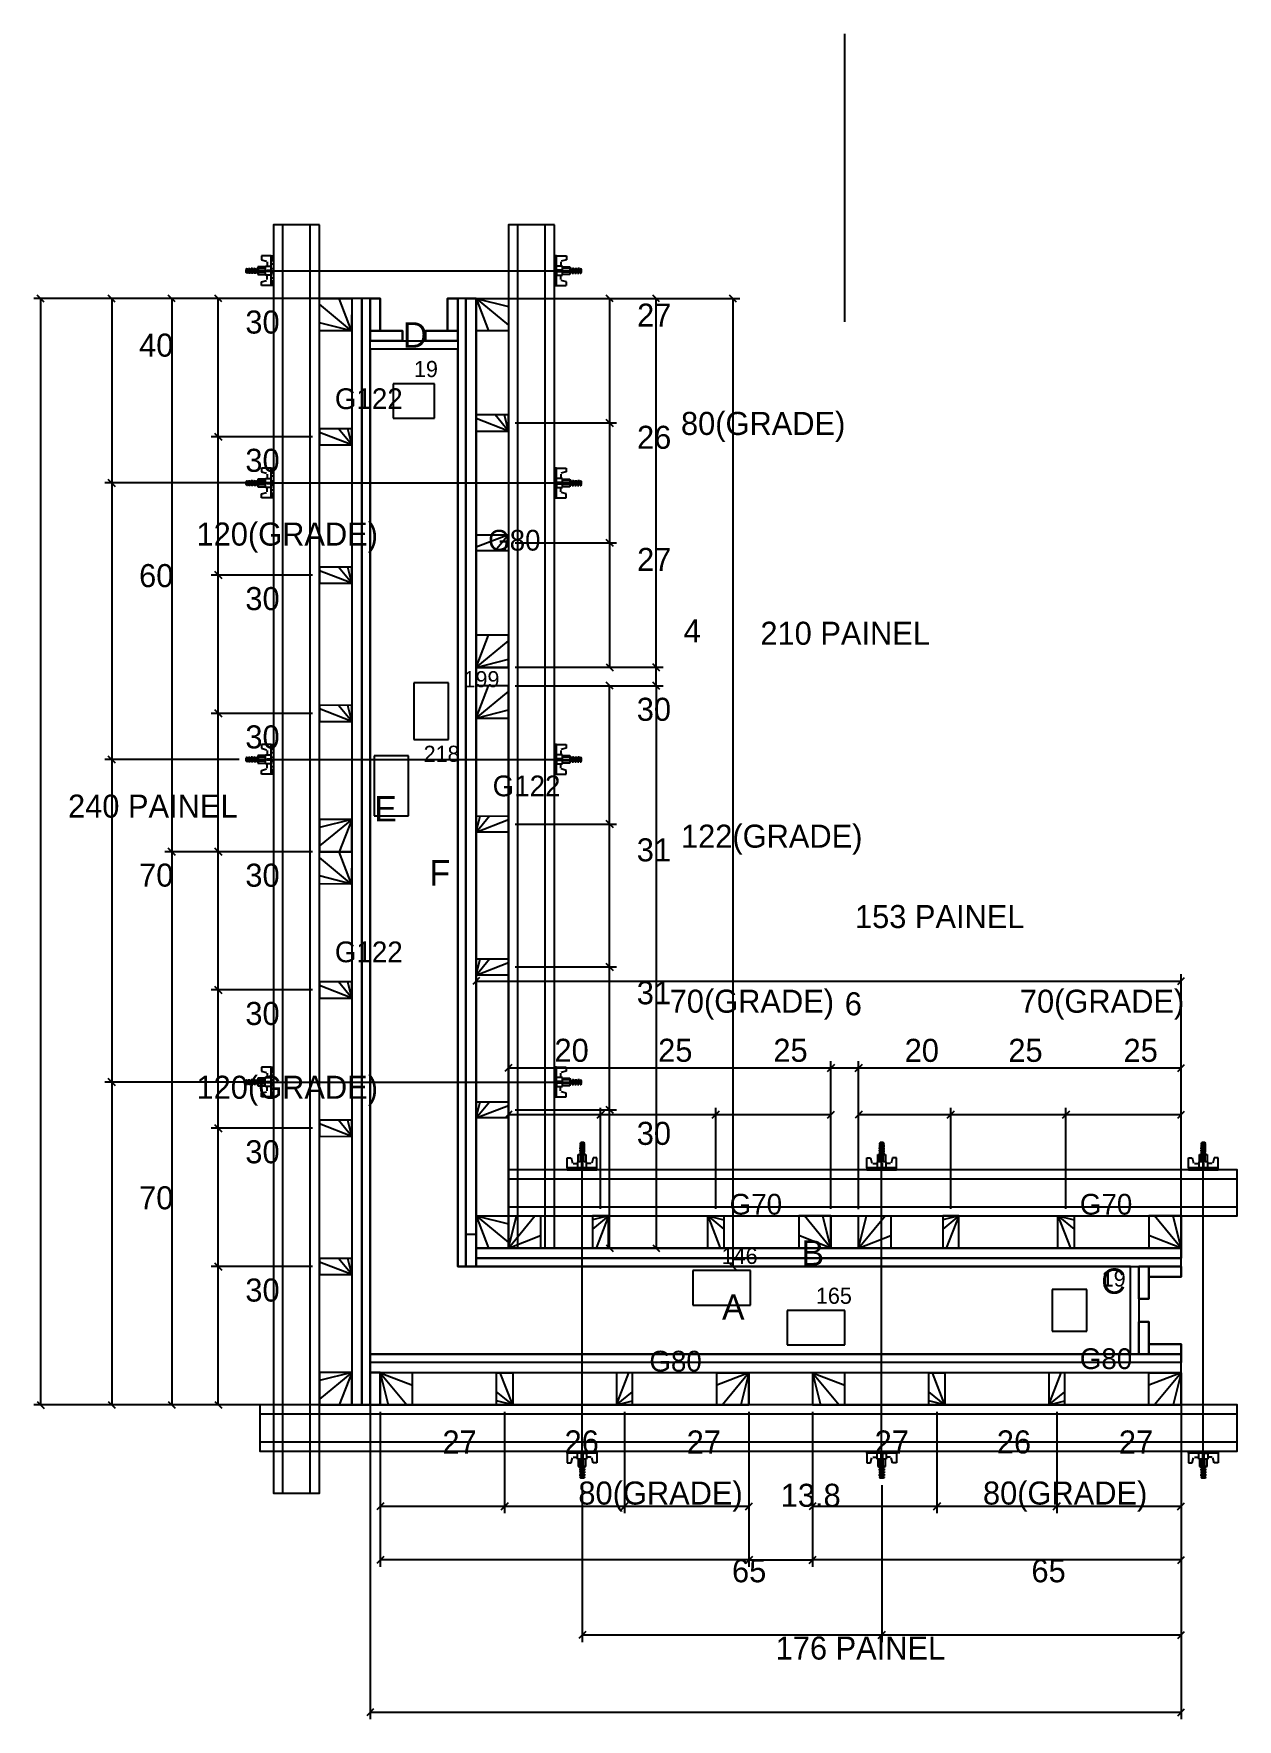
# Model space of a CAD drawing. Header units: metres. Extents: x 3191 to 8466, y 8889 to 10767.
# Drawn here: x 7944 to 8466, y 10036 to 10767 of the extents above; entities that cross this region are included whole.
import ezdxf

# ---------------------------------------------------------------- set-up
doc = ezdxf.new("R2010")
doc.units = ezdxf.units.M

msp = doc.modelspace()

# ---------------------------------------------------------------- texts
at = {"layer": 'COTA', "color": 241}
for s, p in [('27', (8205.7, 10640.33)), ('30', (8035.68, 10637.33)), ('40', (7989.56, 10627.31)), ('26', (8205.67, 10587.33)), ('80(GRADE)', (8224.75, 10593.34)), ('30', (8035.68, 10577.34)), ('120(GRADE)', (8014.48, 10545.33)), ('27', (8205.7, 10534.33)), ('60', (7989.56, 10527.32)), ('30', (8035.68, 10517.34)), ('4', (8225.9, 10503.33)), ('210 PAINEL', (8259.22, 10502.31)), ('30', (8205.56, 10469.32)), ('30', (8035.68, 10457.34)), ('240 PAINEL', (7958.71, 10427.31)), ('122(GRADE)', (8224.75, 10414.27)), ('31', (8205.56, 10408.33)), ('70', (7989.56, 10397.37)), ('30', (8035.68, 10397.33)), ('153 PAINEL', (8300.26, 10379.4)), ('31', (8205.56, 10346.33)), ('70(GRADE)', (8219.85, 10342.67)), ('6', (8295.84, 10341.54)), ('70(GRADE)', (8371.84, 10342.66)), ('30', (8035.68, 10337.34)), ('20', (8169.85, 10321.36)), ('25', (8214.85, 10321.37)), ('25', (8264.85, 10321.37)), ('20', (8321.84, 10321.34)), ('25', (8366.84, 10321.35)), ('25', (8416.84, 10321.35)), ('120(GRADE)', (8014.48, 10305.33)), ('30', (8205.56, 10285.33)), ('30', (8035.68, 10277.34)), ('70', (7989.56, 10257.37)), ('30', (8035.68, 10217.34)), ('27', (8121.22, 10151.42)), ('26', (8174.22, 10151.45)), ('27', (8227.22, 10151.42)), ('27', (8308.82, 10151.42)), ('26', (8361.82, 10151.45)), ('27', (8414.82, 10151.42)), ('80(GRADE)', (8180.22, 10129.27)), ('13.8', (8268.04, 10128.29)), ('80(GRADE)', (8355.82, 10129.27)), ('65', (8246.9, 10095.55)), ('65', (8376.87, 10095.55)), ('176 PAINEL', (8265.84, 10062.01))]:
    msp.add_text(s, height=10, dxfattribs=at).set_placement(p)
at = {"layer": 'COTA', "color": 1}
for s, p in [('19', (8108.84, 10618.45)), ('199', (8130.34, 10483.87)), ('218', (8113.04, 10451.51)), ('146', (8242.38, 10233.67)), ('19', (8407.34, 10223.87)), ('165', (8283.3, 10216.37))]:
    msp.add_text(s, height=7, dxfattribs=at).set_placement(p)
at = {"layer": 'TEXTO_GERAL', "color": 7}
for s, p in [('D', (8104.03, 10631.23)), ('E', (8091.65, 10425.68)), ('F', (8115.6, 10397.86)), ('B', (8277.05, 10232.95)), ('C', (8407.15, 10220.73)), ('A', (8242.55, 10209.44))]:
    msp.add_text(s, height=11, dxfattribs=at).set_placement(p)
at = {"layer": 'TEXTO_GERAL'}
for s, p in [('G122', (8074.54, 10604.57)), ('G80', (8141.04, 10543.16)), ('G122', (8143.01, 10436.57)), ('G122', (8074.54, 10364.57)), ('G70', (8245.88, 10255.08)), ('G70', (8397.88, 10255.07)), ('G80', (8211.03, 10186.99)), ('G80', (8397.85, 10188.06))]:
    msp.add_text(s, height=9, dxfattribs=at).set_placement(p)

# ---------------------------------------------------------------- linework, layer by layer
at = {"layer": 'CHAPA', "color": 1}
for p, q in [((8089.84, 10194.51), (8089.84, 10186.51)), ((8089.84, 10186.51), (8093.61, 10186.51))]:
    msp.add_line(p, q, dxfattribs=at)
for points in [[(8086.24, 10172.51), (8089.84, 10172.51), (8089.84, 10652.51), (8086.24, 10652.51), (8086.24, 10172.51)], [(8127.84, 10652.51), (8127.84, 10232.51), (8131.44, 10232.51), (8131.44, 10652.51), (8127.84, 10652.51)], [(8089.84, 10630.51), (8089.84, 10634.11), (8127.84, 10634.11), (8127.84, 10630.51), (8089.84, 10630.51)], [(8135.84, 10232.51), (8441.84, 10232.51), (8441.84, 10236.11), (8135.84, 10236.11), (8135.84, 10232.51)], [(8423.44, 10194.51), (8419.84, 10194.51), (8419.84, 10232.51), (8423.44, 10232.51), (8423.44, 10194.51)], [(8089.84, 10194.51), (8441.84, 10194.51), (8441.84, 10190.91), (8089.84, 10190.91), (8089.84, 10194.51)]]:
    msp.add_lwpolyline(points, dxfattribs=at)
at = {"layer": 'CONCRETO', "color": 2}
msp.add_lwpolyline([(8419.84, 10194.51), (8419.84, 10232.51), (8127.84, 10232.51), (8127.84, 10630.51), (8089.84, 10630.51), (8089.84, 10194.51), (8419.84, 10194.51)], dxfattribs=at)
at = {"layer": 'COTA', "color": 241}
for p, q in [((8086.84, 10652.51), (7943.82, 10652.51)), ((7946.82, 10652.51), (7946.82, 10172.51)), ((8064.84, 10652.51), (7974.66, 10652.51)), ((7977.66, 10652.51), (7977.66, 10572.51)), ((8064.85, 10652.53), (8000.7, 10652.53)), ((8003.7, 10652.53), (8003.7, 10412.54)), ((8064.84, 10652.53), (8020.9, 10652.53)), ((8023.9, 10592.54), (8023.9, 10652.53)), ((8138.84, 10652.51), (8250.32, 10652.51)), ((8152.84, 10652.53), (8196.78, 10652.53)), ((8152.84, 10652.53), (8216.97, 10652.53)), ((8193.78, 10652.53), (8193.78, 10598.53)), ((8213.97, 10492.54), (8213.97, 10652.53)), ((8247.32, 10652.51), (8247.32, 10232.51)), ((8152.84, 10598.53), (8196.78, 10598.53)), ((8152.84, 10598.53), (8196.78, 10598.53)), ((8193.78, 10598.53), (8193.78, 10546.53)), ((8064.84, 10592.54), (8020.9, 10592.54)), ((8064.84, 10592.54), (8020.9, 10592.54)), ((8023.9, 10532.54), (8023.9, 10592.54)), ((8044.84, 10572.51), (7974.66, 10572.51)), ((8044.84, 10572.51), (7974.66, 10572.51)), ((7977.66, 10572.51), (7977.66, 10452.54)), ((8152.84, 10546.53), (8196.78, 10546.53)), ((8152.84, 10546.53), (8196.78, 10546.53)), ((8193.78, 10546.53), (8193.78, 10492.53)), ((8064.84, 10532.54), (8020.9, 10532.54)), ((8064.84, 10532.54), (8020.9, 10532.54)), ((8023.9, 10472.54), (8023.9, 10532.54)), ((8152.83, 10492.54), (8216.97, 10492.54)), ((8152.83, 10492.53), (8196.78, 10492.53)), ((8152.85, 10492.54), (8216.97, 10492.54)), ((8213.97, 10484.52), (8213.97, 10492.54)), ((8152.82, 10484.52), (8216.97, 10484.52)), ((8152.84, 10484.52), (8216.97, 10484.52)), ((8152.84, 10484.52), (8196.78, 10484.52)), ((8193.78, 10424.53), (8193.78, 10484.52)), ((8213.97, 10484.52), (8213.97, 10240.53)), ((8064.84, 10472.54), (8020.9, 10472.54)), ((8064.84, 10472.54), (8020.9, 10472.54)), ((8023.9, 10412.54), (8023.9, 10472.54)), ((8033.03, 10452.54), (7974.66, 10452.54)), ((8033.03, 10452.54), (7974.66, 10452.54)), ((7977.66, 10452.54), (7977.66, 10312.6)), ((8152.84, 10424.53), (8196.78, 10424.53)), ((8152.84, 10424.53), (8196.78, 10424.53)), ((8193.78, 10362.53), (8193.78, 10424.53)), ((8064.83, 10412.54), (8000.7, 10412.54)), ((8064.85, 10412.53), (8000.7, 10412.53)), ((8003.7, 10412.53), (8003.7, 10172.54)), ((8064.83, 10412.54), (8020.9, 10412.54)), ((8064.84, 10412.53), (8020.9, 10412.53)), ((8023.9, 10352.54), (8023.9, 10412.53)), ((8135.84, 10235.51), (8135.84, 10359.38)), ((8135.84, 10356.38), (8441.84, 10356.38)), ((8152.84, 10362.53), (8196.78, 10362.53)), ((8152.84, 10362.53), (8196.78, 10362.53)), ((8193.78, 10300.53), (8193.78, 10362.53)), ((8441.84, 10235.51), (8441.84, 10359.38)), ((8064.84, 10352.54), (8020.9, 10352.54)), ((8064.84, 10352.54), (8020.9, 10352.54)), ((8023.9, 10292.54), (8023.9, 10352.54)), ((8149.85, 10257.5), (8149.85, 10321.65)), ((8289.85, 10257.52), (8289.85, 10321.65)), ((8289.85, 10257.53), (8289.85, 10321.63)), ((8301.84, 10257.51), (8301.84, 10321.63)), ((8301.84, 10257.49), (8301.84, 10321.63)), ((8441.84, 10257.51), (8441.84, 10321.63)), ((8044.8, 10312.6), (7974.66, 10312.6)), ((8044.8, 10312.6), (7974.66, 10312.6)), ((7977.66, 10312.6), (7977.66, 10172.54)), ((8289.85, 10318.65), (8149.85, 10318.65)), ((8301.84, 10318.63), (8289.85, 10318.63)), ((8441.84, 10318.63), (8301.84, 10318.63)), ((8149.85, 10257.53), (8149.85, 10301.46)), ((8149.85, 10298.46), (8189.85, 10298.46)), ((8152.84, 10300.53), (8196.78, 10300.53)), ((8152.84, 10300.53), (8196.78, 10300.53)), ((8189.85, 10257.53), (8189.85, 10301.46)), ((8189.85, 10257.53), (8189.85, 10301.46)), ((8189.85, 10298.46), (8239.85, 10298.46)), ((8193.78, 10240.53), (8193.78, 10300.53)), ((8239.85, 10257.53), (8239.85, 10301.46)), ((8239.85, 10257.53), (8239.85, 10301.46)), ((8239.85, 10298.46), (8289.85, 10298.46)), ((8289.85, 10257.52), (8289.85, 10301.46)), ((8301.84, 10257.51), (8301.84, 10301.44)), ((8301.84, 10298.44), (8341.84, 10298.44)), ((8341.84, 10257.51), (8341.84, 10301.44)), ((8341.84, 10257.51), (8341.84, 10301.44)), ((8341.84, 10298.44), (8391.84, 10298.44)), ((8391.84, 10257.51), (8391.84, 10301.44)), ((8391.84, 10257.51), (8391.84, 10301.44)), ((8391.84, 10298.44), (8441.84, 10298.44)), ((8441.84, 10257.51), (8441.84, 10301.44)), ((8064.84, 10292.54), (8020.9, 10292.54)), ((8064.84, 10292.54), (8020.9, 10292.54)), ((8023.9, 10232.54), (8023.9, 10292.54)), ((8152.85, 10240.53), (8216.97, 10240.53)), ((8152.85, 10240.53), (8196.78, 10240.53)), ((8064.84, 10232.54), (8020.9, 10232.54)), ((8064.84, 10232.54), (8020.9, 10232.54)), ((8023.9, 10172.54), (8023.9, 10232.54)), ((8138.84, 10232.51), (8250.32, 10232.51)), ((8089.84, 10183.51), (8089.84, 10036.11)), ((8441.84, 10183.47), (8441.84, 10069.64)), ((8441.84, 10183.47), (8441.84, 10036.11)), ((8086.84, 10172.51), (7943.82, 10172.51)), ((8064.84, 10172.54), (7974.66, 10172.54)), ((8064.83, 10172.54), (8000.7, 10172.54)), ((8064.83, 10172.54), (8020.9, 10172.54)), ((8094.22, 10169.47), (8094.22, 10125.54)), ((8094.22, 10169.47), (8094.22, 10102.25)), ((8148.22, 10169.47), (8148.22, 10125.54)), ((8148.22, 10169.47), (8148.22, 10125.54)), ((8200.22, 10169.47), (8200.22, 10125.54)), ((8200.22, 10169.47), (8200.22, 10125.54)), ((8254.22, 10169.47), (8254.22, 10125.54)), ((8254.22, 10169.47), (8254.22, 10102.25)), ((8254.24, 10169.47), (8254.24, 10102.25)), ((8281.82, 10169.47), (8281.82, 10102.25)), ((8281.82, 10169.47), (8281.82, 10125.54)), ((8281.84, 10169.51), (8281.84, 10102.25)), ((8335.82, 10169.47), (8335.82, 10125.54)), ((8335.82, 10169.47), (8335.82, 10125.54)), ((8387.82, 10169.47), (8387.82, 10125.54)), ((8387.82, 10169.47), (8387.82, 10125.54)), ((8441.82, 10169.47), (8441.82, 10125.54)), ((8441.84, 10169.47), (8441.84, 10102.25)), ((8181.9, 10137.71), (8181.9, 10069.64)), ((8311.9, 10137.71), (8311.9, 10069.64)), ((8311.9, 10137.71), (8311.9, 10069.64)), ((8094.22, 10128.54), (8148.22, 10128.54)), ((8148.22, 10128.54), (8200.22, 10128.54)), ((8200.22, 10128.54), (8254.22, 10128.54)), ((8281.82, 10128.54), (8335.82, 10128.54)), ((8335.82, 10128.54), (8387.82, 10128.54)), ((8387.82, 10128.54), (8441.82, 10128.54)), ((8254.22, 10105.25), (8094.22, 10105.25)), ((8254.24, 10105.25), (8281.84, 10105.25)), ((8441.84, 10105.25), (8281.82, 10105.25)), ((8311.9, 10072.64), (8181.9, 10072.64)), ((8441.84, 10072.64), (8311.9, 10072.64)), ((8441.84, 10039.11), (8089.84, 10039.11))]:
    msp.add_line(p, q, dxfattribs=at)
at = {"layer": 'COTA'}
for p, q in [((7948.32, 10651.01), (7945.32, 10654.01)), ((7979.16, 10651.01), (7976.16, 10654.01)), ((8005.2, 10651.03), (8002.2, 10654.03)), ((8025.4, 10651.03), (8022.4, 10654.03)), ((8195.28, 10651.03), (8192.28, 10654.03)), ((8215.47, 10651.03), (8212.47, 10654.03)), ((8248.82, 10651.01), (8245.82, 10654.01)), ((8192.28, 10600.03), (8195.28, 10597.03)), ((8195.28, 10597.03), (8192.28, 10600.03)), ((8022.4, 10594.04), (8025.4, 10591.04)), ((8025.4, 10591.04), (8022.4, 10594.04)), ((7976.16, 10574.01), (7979.16, 10571.01)), ((7979.16, 10571.01), (7976.16, 10574.01)), ((8195.28, 10545.03), (8192.28, 10548.03)), ((8192.28, 10548.03), (8195.28, 10545.03)), ((8022.4, 10534.04), (8025.4, 10531.04)), ((8025.4, 10531.04), (8022.4, 10534.04)), ((8192.28, 10494.03), (8195.28, 10491.03)), ((8215.47, 10491.04), (8212.47, 10494.04)), ((8212.47, 10494.04), (8215.47, 10491.04)), ((8195.28, 10483.02), (8192.28, 10486.02)), ((8212.47, 10486.02), (8215.47, 10483.02)), ((8215.47, 10483.02), (8212.47, 10486.02)), ((8022.4, 10474.04), (8025.4, 10471.04)), ((8025.4, 10471.04), (8022.4, 10474.04)), ((7976.16, 10454.04), (7979.16, 10451.04)), ((7979.16, 10451.04), (7976.16, 10454.04)), ((8192.28, 10426.03), (8195.28, 10423.03)), ((8195.28, 10423.03), (8192.28, 10426.03)), ((8002.2, 10414.04), (8005.2, 10411.04)), ((8005.2, 10411.03), (8002.2, 10414.03)), ((8022.4, 10414.04), (8025.4, 10411.04)), ((8025.4, 10411.03), (8022.4, 10414.03)), ((8192.28, 10364.03), (8195.28, 10361.03)), ((8195.28, 10361.03), (8192.28, 10364.03)), ((8137.34, 10357.88), (8134.34, 10354.88)), ((8440.34, 10354.88), (8443.34, 10357.88)), ((8025.4, 10351.04), (8022.4, 10354.04)), ((8022.4, 10354.04), (8025.4, 10351.04)), ((8151.35, 10320.15), (8148.35, 10317.15)), ((8288.35, 10317.15), (8291.35, 10320.15)), ((8291.35, 10320.13), (8288.35, 10317.13)), ((8303.34, 10320.13), (8300.34, 10317.13)), ((8300.34, 10317.13), (8303.34, 10320.13)), ((8440.34, 10317.13), (8443.34, 10320.13)), ((7976.16, 10314.1), (7979.16, 10311.1)), ((7979.16, 10311.1), (7976.16, 10314.1)), ((8151.35, 10299.96), (8148.35, 10296.96)), ((8188.35, 10296.96), (8191.35, 10299.96)), ((8191.35, 10299.96), (8188.35, 10296.96)), ((8192.28, 10302.03), (8195.28, 10299.03)), ((8195.28, 10299.03), (8192.28, 10302.03)), ((8241.35, 10299.96), (8238.35, 10296.96)), ((8238.35, 10296.96), (8241.35, 10299.96)), ((8288.35, 10296.96), (8291.35, 10299.96)), ((8303.34, 10299.94), (8300.34, 10296.94)), ((8340.34, 10296.94), (8343.34, 10299.94)), ((8343.34, 10299.94), (8340.34, 10296.94)), ((8390.34, 10296.94), (8393.34, 10299.94)), ((8393.34, 10299.94), (8390.34, 10296.94)), ((8440.34, 10296.94), (8443.34, 10299.94)), ((8022.4, 10294.04), (8025.4, 10291.04)), ((8025.4, 10291.04), (8022.4, 10294.04)), ((8192.28, 10242.03), (8195.28, 10239.03)), ((8212.47, 10242.03), (8215.47, 10239.03)), ((8025.4, 10231.04), (8022.4, 10234.04)), ((8022.4, 10234.04), (8025.4, 10231.04)), ((8245.82, 10234.01), (8248.82, 10231.01)), ((7945.32, 10174.01), (7948.32, 10171.01)), ((7976.16, 10174.04), (7979.16, 10171.04)), ((8002.2, 10174.04), (8005.2, 10171.04)), ((8022.4, 10174.04), (8025.4, 10171.04)), ((8095.72, 10130.04), (8092.72, 10127.04)), ((8149.72, 10130.04), (8146.72, 10127.04)), ((8146.72, 10127.04), (8149.72, 10130.04)), ((8198.72, 10127.04), (8201.72, 10130.04)), ((8201.72, 10130.04), (8198.72, 10127.04)), ((8252.72, 10127.04), (8255.72, 10130.04)), ((8283.32, 10130.04), (8280.32, 10127.04)), ((8337.32, 10130.04), (8334.32, 10127.04)), ((8334.32, 10127.04), (8337.32, 10130.04)), ((8389.32, 10130.04), (8386.32, 10127.04)), ((8386.32, 10127.04), (8389.32, 10130.04)), ((8440.32, 10127.04), (8443.32, 10130.04)), ((8095.72, 10106.75), (8092.72, 10103.75)), ((8252.72, 10103.75), (8255.72, 10106.75)), ((8255.74, 10106.75), (8252.74, 10103.75)), ((8283.32, 10106.75), (8280.32, 10103.75)), ((8280.34, 10103.75), (8283.34, 10106.75)), ((8440.34, 10103.75), (8443.34, 10106.75)), ((8183.4, 10074.14), (8180.4, 10071.14)), ((8313.4, 10074.14), (8310.4, 10071.14)), ((8310.4, 10071.14), (8313.4, 10074.14)), ((8440.34, 10071.14), (8443.34, 10074.14)), ((8091.34, 10040.61), (8088.34, 10037.61)), ((8440.34, 10037.61), (8443.34, 10040.61))]:
    msp.add_line(p, q, dxfattribs=at)
at = {"layer": 'COTA', "color": 180}
for p, q in [((8117.84, 10615.59), (8099.84, 10615.59)), ((8099.84, 10615.59), (8099.84, 10600.59)), ((8117.84, 10600.59), (8117.84, 10615.59)), ((8099.84, 10600.59), (8117.84, 10600.59)), ((8108.84, 10485.85), (8108.84, 10461.18)), ((8123.84, 10485.85), (8108.84, 10485.85)), ((8123.84, 10461.18), (8123.84, 10485.85)), ((8108.84, 10461.18), (8123.84, 10461.18)), ((8091.54, 10454.15), (8091.54, 10428.15)), ((8106.54, 10454.15), (8091.54, 10454.15)), ((8106.54, 10428.15), (8106.54, 10454.15)), ((8091.54, 10428.15), (8106.54, 10428.15)), ((8229.88, 10230.81), (8229.88, 10215.81)), ((8254.88, 10230.81), (8229.88, 10230.81)), ((8254.88, 10215.81), (8254.88, 10230.81)), ((8385.84, 10222.51), (8385.84, 10204.51)), ((8400.84, 10222.51), (8385.84, 10222.51)), ((8400.84, 10204.51), (8400.84, 10222.51)), ((8229.88, 10215.81), (8254.88, 10215.81)), ((8295.8, 10213.51), (8270.8, 10213.51)), ((8270.8, 10213.51), (8270.8, 10198.51)), ((8295.8, 10198.51), (8295.8, 10213.51)), ((8385.84, 10204.51), (8400.84, 10204.51)), ((8270.8, 10198.51), (8295.8, 10198.51))]:
    msp.add_line(p, q, dxfattribs=at)
at = {"layer": 'Hachura'}
for p, q in [((8046.94, 10671.05), (8042.68, 10671.05)), ((8042.68, 10671.05), (8042.68, 10669.37)), ((8046.92, 10670.91), (8047.84, 10670.91)), ((8046.92, 10670.7), (8047.84, 10670.7)), ((8046.92, 10670.36), (8047.84, 10670.36)), ((8046.94, 10671.05), (8047.84, 10671.05)), ((8046.94, 10658.15), (8046.94, 10671.05)), ((8047.84, 10671.05), (8047.84, 10658.15)), ((8047.84, 10670.09), (8047.84, 10662.28)), ((8170.76, 10670.91), (8169.83, 10670.91)), ((8170.76, 10670.7), (8169.83, 10670.7)), ((8170.76, 10670.36), (8169.83, 10670.36)), ((8169.84, 10671.05), (8169.84, 10658.15)), ((8170.74, 10671.05), (8169.84, 10671.05)), ((8169.84, 10670.09), (8169.84, 10662.28)), ((8170.74, 10671.05), (8175, 10671.05)), ((8170.74, 10658.15), (8170.74, 10671.05)), ((8175, 10671.05), (8175, 10669.37)), ((8036.36, 10665.5), (8036.04, 10665.18)), ((8036.04, 10663.89), (8036.04, 10665.18)), ((8036.36, 10663.56), (8036.04, 10663.89)), ((8036.36, 10664.98), (8036.7, 10665.66)), ((8036.92, 10665.6), (8036.36, 10664.47)), ((8036.36, 10665.5), (8036.36, 10663.56)), ((8036.36, 10665.24), (8036.49, 10665.5)), ((8037, 10665.5), (8036.36, 10664.21)), ((8036.68, 10663.57), (8036.36, 10663.57)), ((8036.68, 10663.57), (8037.65, 10665.5)), ((8036.68, 10663.57), (8037.65, 10665.5)), ((8036.77, 10663.49), (8037.86, 10665.66)), ((8037, 10665.5), (8037.65, 10665.5)), ((8038.09, 10665.6), (8037.02, 10663.46)), ((8038.16, 10665.5), (8037.2, 10663.57)), ((8037.84, 10663.57), (8037.2, 10663.57)), ((8037.84, 10663.57), (8038.81, 10665.5)), ((8037.94, 10663.49), (8039.02, 10665.66)), ((8038.81, 10665.5), (8038.16, 10665.5)), ((8039.25, 10665.6), (8038.18, 10663.46)), ((8039.33, 10665.5), (8038.36, 10663.57)), ((8038.57, 10663.57), (8038.36, 10663.57)), ((8039, 10663.57), (8038.36, 10663.57)), ((8039, 10663.57), (8039.97, 10665.5)), ((8039.1, 10663.49), (8040.18, 10665.66)), ((8039.54, 10665.5), (8039.33, 10665.5)), ((8040.41, 10665.6), (8039.34, 10663.46)), ((8040.49, 10665.5), (8039.52, 10663.57)), ((8040.16, 10663.57), (8039.52, 10663.57)), ((8039.54, 10665.5), (8039.97, 10665.5)), ((8040.16, 10663.57), (8041.13, 10665.5)), ((8040.49, 10665.5), (8041.13, 10665.5)), ((8041.13, 10664.73), (8040.5, 10663.46)), ((8041.13, 10664.47), (8040.68, 10663.57)), ((8041.13, 10663.57), (8040.68, 10663.57)), ((8041.13, 10666.27), (8041.13, 10662.92)), ((8044.36, 10666.27), (8041.13, 10666.27)), ((8041.13, 10665.5), (8044.36, 10665.5)), ((8041.13, 10663.95), (8044.36, 10663.95)), ((8041.13, 10662.92), (8044.36, 10662.92)), ((8041.2, 10666.27), (8041.2, 10662.92)), ((8042.68, 10669.37), (8044.89, 10668.79)), ((8044.36, 10666.53), (8046.94, 10666.53)), ((8044.36, 10662.66), (8044.36, 10666.53)), ((8044.36, 10666.53), (8044.36, 10666.27)), ((8044.36, 10666.53), (8044.36, 10666.27)), ((8046.94, 10662.66), (8044.36, 10662.66)), ((8044.94, 10664.8), (8046.94, 10664.8)), ((8046.94, 10664.29), (8044.94, 10664.29)), ((8045.13, 10668.48), (8045.13, 10666.53)), ((8045.13, 10660.72), (8045.13, 10662.66)), ((8046.92, 10669.9), (8047.84, 10669.9)), ((8046.92, 10669.06), (8047.84, 10669.06)), ((8046.92, 10667.62), (8047.84, 10667.62)), ((8046.94, 10664.6), (8046.94, 10662.66)), ((8046.94, 10664.59), (8047.84, 10664.59)), ((8046.94, 10663.31), (8046.94, 10663.95)), ((8046.94, 10658.15), (8046.94, 10663.31)), ((8047.26, 10663.64), (8047.04, 10663.64)), ((8047.06, 10665.57), (8047.5, 10665.57)), ((8047.69, 10663.64), (8047.26, 10663.64)), ((8170.76, 10669.9), (8169.83, 10669.9)), ((8170.76, 10669.06), (8169.83, 10669.06)), ((8170.76, 10667.62), (8169.84, 10667.62)), ((8170.74, 10664.59), (8169.84, 10664.59)), ((8169.99, 10663.64), (8170.42, 10663.64)), ((8170.62, 10665.57), (8170.18, 10665.57)), ((8170.42, 10663.64), (8170.63, 10663.64)), ((8173.32, 10666.53), (8170.74, 10666.53)), ((8172.74, 10664.8), (8170.74, 10664.8)), ((8170.74, 10664.6), (8170.74, 10662.66)), ((8170.74, 10664.29), (8172.74, 10664.29)), ((8170.74, 10663.31), (8170.74, 10663.95)), ((8170.74, 10658.15), (8170.74, 10663.31)), ((8170.74, 10662.66), (8173.32, 10662.66)), ((8172.55, 10668.48), (8172.55, 10666.53)), ((8172.55, 10660.72), (8172.55, 10662.66)), ((8175, 10669.37), (8172.79, 10668.79)), ((8173.32, 10662.66), (8173.32, 10666.53)), ((8173.32, 10666.53), (8173.32, 10666.27)), ((8173.32, 10666.53), (8173.32, 10666.27)), ((8173.32, 10666.27), (8176.55, 10666.27)), ((8176.55, 10665.5), (8173.32, 10665.5)), ((8176.55, 10663.95), (8173.32, 10663.95)), ((8176.55, 10662.92), (8173.32, 10662.92)), ((8176.48, 10666.27), (8176.48, 10662.92)), ((8176.55, 10666.27), (8176.55, 10662.92)), ((8177.19, 10665.5), (8176.55, 10665.5)), ((8177.51, 10663.57), (8176.55, 10665.5)), ((8176.55, 10664.73), (8177.18, 10663.46)), ((8176.55, 10664.47), (8177, 10663.57)), ((8176.55, 10663.57), (8177, 10663.57)), ((8177.19, 10665.5), (8178.16, 10663.57)), ((8177.27, 10665.6), (8178.34, 10663.46)), ((8178.58, 10663.49), (8177.5, 10665.66)), ((8177.51, 10663.57), (8178.16, 10663.57)), ((8178.14, 10665.5), (8177.71, 10665.5)), ((8178.67, 10663.57), (8177.71, 10665.5)), ((8178.14, 10665.5), (8178.35, 10665.5)), ((8178.35, 10665.5), (8179.32, 10663.57)), ((8178.43, 10665.6), (8179.5, 10663.46)), ((8179.74, 10663.49), (8178.66, 10665.66)), ((8178.67, 10663.57), (8179.32, 10663.57)), ((8179.83, 10663.57), (8178.87, 10665.5)), ((8178.87, 10665.5), (8179.51, 10665.5)), ((8179.11, 10663.57), (8179.32, 10663.57)), ((8179.51, 10665.5), (8180.48, 10663.57)), ((8179.59, 10665.6), (8180.66, 10663.46)), ((8180.9, 10663.49), (8179.82, 10665.66)), ((8179.83, 10663.57), (8180.48, 10663.57)), ((8181, 10663.57), (8180.03, 10665.5)), ((8181, 10663.57), (8180.03, 10665.5)), ((8180.67, 10665.5), (8180.03, 10665.5)), ((8180.67, 10665.5), (8181.32, 10664.21)), ((8180.75, 10665.6), (8181.32, 10664.47)), ((8181.32, 10664.99), (8180.98, 10665.66)), ((8181, 10663.57), (8181.32, 10663.57)), ((8181.32, 10665.24), (8181.19, 10665.5)), ((8181.32, 10665.5), (8181.64, 10665.18)), ((8181.32, 10665.5), (8181.32, 10663.56)), ((8181.32, 10663.56), (8181.64, 10663.89)), ((8181.64, 10663.89), (8181.64, 10665.18)), ((8042.68, 10659.83), (8044.89, 10660.41)), ((8042.68, 10658.15), (8042.68, 10659.83)), ((8047.84, 10658.15), (8042.7, 10658.15)), ((8046.92, 10661.56), (8047.84, 10661.56)), ((8046.92, 10660.14), (8047.84, 10660.14)), ((8046.92, 10659.3), (8047.84, 10659.3)), ((8046.92, 10658.84), (8047.84, 10658.84)), ((8046.92, 10658.5), (8047.84, 10658.5)), ((8046.92, 10658.29), (8047.84, 10658.29)), ((8170.76, 10661.56), (8169.83, 10661.56)), ((8170.76, 10660.14), (8169.83, 10660.14)), ((8170.76, 10659.3), (8169.83, 10659.3)), ((8170.76, 10658.84), (8169.83, 10658.84)), ((8170.76, 10658.5), (8169.83, 10658.5)), ((8170.76, 10658.29), (8169.83, 10658.29)), ((8169.84, 10658.15), (8174.98, 10658.15)), ((8175, 10659.83), (8172.79, 10660.41)), ((8175, 10658.15), (8175, 10659.83)), ((8046.93, 10578.96), (8042.67, 10578.96)), ((8042.67, 10578.96), (8042.67, 10577.28)), ((8042.67, 10577.28), (8044.88, 10576.7)), ((8045.12, 10576.39), (8045.12, 10574.44)), ((8046.91, 10578.82), (8047.84, 10578.82)), ((8046.91, 10578.61), (8047.84, 10578.61)), ((8046.91, 10578.28), (8047.84, 10578.28)), ((8046.91, 10577.81), (8047.84, 10577.81)), ((8046.91, 10576.97), (8047.84, 10576.97)), ((8046.91, 10575.54), (8047.83, 10575.54)), ((8046.93, 10578.96), (8047.83, 10578.96)), ((8046.93, 10566.06), (8046.93, 10578.96)), ((8047.83, 10578.96), (8047.83, 10566.07)), ((8047.83, 10578.01), (8047.83, 10570.19)), ((8170.75, 10578.82), (8169.82, 10578.82)), ((8170.75, 10578.61), (8169.82, 10578.61)), ((8170.75, 10578.28), (8169.82, 10578.28)), ((8170.75, 10577.81), (8169.82, 10577.81)), ((8170.75, 10576.97), (8169.82, 10576.97)), ((8169.83, 10578.96), (8169.83, 10566.07)), ((8170.73, 10578.96), (8169.83, 10578.96)), ((8169.83, 10578.01), (8169.83, 10570.19)), ((8170.75, 10575.54), (8169.83, 10575.54)), ((8170.73, 10566.06), (8170.73, 10578.96)), ((8170.73, 10578.96), (8174.99, 10578.96)), ((8172.54, 10576.39), (8172.54, 10574.44)), ((8174.99, 10577.28), (8172.78, 10576.7)), ((8174.99, 10578.96), (8174.99, 10577.28)), ((8036.35, 10573.41), (8036.03, 10573.09)), ((8036.03, 10571.8), (8036.03, 10573.09)), ((8036.35, 10571.48), (8036.03, 10571.8)), ((8036.35, 10572.9), (8036.69, 10573.57)), ((8036.92, 10573.51), (8036.35, 10572.38)), ((8036.35, 10573.16), (8036.48, 10573.41)), ((8036.35, 10573.41), (8036.35, 10571.48)), ((8037, 10573.41), (8036.35, 10572.12)), ((8036.67, 10571.48), (8036.35, 10571.48)), ((8036.67, 10571.48), (8037.64, 10573.41)), ((8036.67, 10571.48), (8037.64, 10573.41)), ((8036.77, 10571.41), (8037.85, 10573.57)), ((8037, 10573.41), (8037.64, 10573.41)), ((8038.08, 10573.51), (8037.01, 10571.37)), ((8038.16, 10573.41), (8037.19, 10571.48)), ((8037.83, 10571.48), (8037.19, 10571.48)), ((8037.83, 10571.48), (8038.8, 10573.41)), ((8037.93, 10571.41), (8039.01, 10573.57)), ((8038.8, 10573.41), (8038.16, 10573.41)), ((8039.24, 10573.51), (8038.17, 10571.37)), ((8039.32, 10573.41), (8038.35, 10571.48)), ((8038.56, 10571.48), (8038.35, 10571.48)), ((8038.99, 10571.48), (8038.35, 10571.48)), ((8038.99, 10571.48), (8039.96, 10573.41)), ((8039.09, 10571.41), (8040.17, 10573.57)), ((8039.53, 10573.41), (8039.32, 10573.41)), ((8040.4, 10573.51), (8039.33, 10571.37)), ((8040.48, 10573.41), (8039.51, 10571.48)), ((8040.16, 10571.48), (8039.51, 10571.48)), ((8039.53, 10573.41), (8039.96, 10573.41)), ((8040.16, 10571.48), (8041.12, 10573.41)), ((8040.48, 10573.41), (8041.12, 10573.41)), ((8041.12, 10572.64), (8040.49, 10571.37)), ((8041.12, 10572.38), (8040.67, 10571.48)), ((8041.12, 10571.48), (8040.67, 10571.48)), ((8044.35, 10574.19), (8041.12, 10574.19)), ((8041.12, 10574.19), (8041.12, 10570.83)), ((8041.12, 10573.41), (8044.35, 10573.41)), ((8041.12, 10571.87), (8044.35, 10571.87)), ((8041.12, 10570.83), (8044.35, 10570.83)), ((8041.19, 10574.19), (8041.19, 10570.83)), ((8042.67, 10567.74), (8044.88, 10568.32)), ((8042.67, 10566.06), (8042.67, 10567.74)), ((8044.35, 10574.45), (8044.35, 10574.19)), ((8044.35, 10570.58), (8044.35, 10574.45)), ((8044.35, 10574.45), (8046.93, 10574.45)), ((8044.35, 10574.45), (8044.35, 10574.19)), ((8046.93, 10570.58), (8044.35, 10570.58)), ((8044.93, 10572.72), (8046.93, 10572.72)), ((8046.93, 10572.2), (8044.93, 10572.2)), ((8045.12, 10568.63), (8045.12, 10570.58)), ((8046.91, 10569.47), (8047.84, 10569.47)), ((8046.91, 10568.06), (8047.84, 10568.06)), ((8046.93, 10572.51), (8047.83, 10572.51)), ((8046.93, 10572.51), (8046.93, 10570.58)), ((8046.93, 10571.22), (8046.93, 10571.87)), ((8046.93, 10566.06), (8046.93, 10571.22)), ((8047.25, 10571.55), (8047.04, 10571.55)), ((8047.05, 10573.49), (8047.49, 10573.49)), ((8047.68, 10571.55), (8047.25, 10571.55)), ((8170.75, 10569.47), (8169.82, 10569.47)), ((8170.75, 10568.06), (8169.82, 10568.06)), ((8170.73, 10572.51), (8169.83, 10572.51)), ((8169.98, 10571.55), (8170.41, 10571.55)), ((8170.61, 10573.49), (8170.17, 10573.49)), ((8170.41, 10571.55), (8170.63, 10571.55)), ((8173.31, 10574.45), (8170.73, 10574.45)), ((8172.73, 10572.72), (8170.73, 10572.72)), ((8170.73, 10572.51), (8170.73, 10570.58)), ((8170.73, 10572.2), (8172.73, 10572.2)), ((8170.73, 10571.22), (8170.73, 10571.87)), ((8170.73, 10566.06), (8170.73, 10571.22)), ((8170.73, 10570.58), (8173.31, 10570.58)), ((8172.54, 10568.63), (8172.54, 10570.58)), ((8174.99, 10567.74), (8172.78, 10568.32)), ((8173.31, 10574.45), (8173.31, 10574.19)), ((8173.31, 10570.58), (8173.31, 10574.45)), ((8173.31, 10574.45), (8173.31, 10574.19)), ((8173.31, 10574.19), (8176.54, 10574.19)), ((8176.54, 10573.42), (8173.31, 10573.42)), ((8176.54, 10571.87), (8173.31, 10571.87)), ((8176.54, 10570.84), (8173.31, 10570.84)), ((8174.99, 10566.06), (8174.99, 10567.74)), ((8176.47, 10574.19), (8176.47, 10570.84)), ((8176.54, 10574.19), (8176.54, 10570.84)), ((8177.18, 10573.42), (8176.54, 10573.42)), ((8177.5, 10571.48), (8176.54, 10573.42)), ((8176.54, 10572.64), (8177.17, 10571.37)), ((8176.54, 10572.38), (8176.99, 10571.48)), ((8176.54, 10571.48), (8176.99, 10571.48)), ((8177.18, 10573.42), (8178.15, 10571.48)), ((8177.26, 10573.51), (8178.33, 10571.37)), ((8178.57, 10571.41), (8177.49, 10573.57)), ((8177.5, 10571.48), (8178.15, 10571.48)), ((8178.13, 10573.42), (8177.7, 10573.42)), ((8178.67, 10571.48), (8177.7, 10573.42)), ((8178.13, 10573.42), (8178.34, 10573.42)), ((8178.34, 10573.42), (8179.31, 10571.48)), ((8178.42, 10573.51), (8179.49, 10571.37)), ((8179.73, 10571.41), (8178.65, 10573.57)), ((8178.67, 10571.48), (8179.31, 10571.48)), ((8178.86, 10573.42), (8179.5, 10573.42)), ((8179.83, 10571.48), (8178.86, 10573.42)), ((8179.1, 10571.48), (8179.31, 10571.48)), ((8179.5, 10573.42), (8180.47, 10571.48)), ((8179.58, 10573.51), (8180.65, 10571.37)), ((8180.89, 10571.41), (8179.81, 10573.57)), ((8179.83, 10571.48), (8180.47, 10571.48)), ((8180.99, 10571.48), (8180.02, 10573.42)), ((8180.99, 10571.48), (8180.02, 10573.42)), ((8180.66, 10573.42), (8180.02, 10573.42)), ((8180.66, 10573.42), (8181.31, 10572.13)), ((8180.74, 10573.51), (8181.31, 10572.38)), ((8181.31, 10572.9), (8180.97, 10573.57)), ((8180.99, 10571.48), (8181.31, 10571.48)), ((8181.31, 10573.16), (8181.18, 10573.42)), ((8181.31, 10573.41), (8181.31, 10571.48)), ((8181.31, 10573.41), (8181.63, 10573.09)), ((8181.31, 10571.48), (8181.63, 10571.8)), ((8181.63, 10571.8), (8181.63, 10573.09)), ((8047.83, 10566.07), (8042.69, 10566.07)), ((8046.91, 10567.21), (8047.84, 10567.21)), ((8046.91, 10566.75), (8047.84, 10566.75)), ((8046.91, 10566.41), (8047.84, 10566.41)), ((8046.91, 10566.2), (8047.84, 10566.2)), ((8170.75, 10567.21), (8169.82, 10567.21)), ((8170.75, 10566.75), (8169.82, 10566.75)), ((8170.75, 10566.41), (8169.82, 10566.41)), ((8170.75, 10566.2), (8169.82, 10566.2)), ((8169.83, 10566.07), (8174.97, 10566.07)), ((8046.93, 10459.05), (8042.67, 10459.05)), ((8042.67, 10459.05), (8042.67, 10457.38)), ((8046.91, 10458.92), (8047.84, 10458.92)), ((8046.91, 10458.71), (8047.84, 10458.71)), ((8046.91, 10458.37), (8047.84, 10458.37)), ((8046.91, 10457.9), (8047.84, 10457.9)), ((8046.93, 10459.05), (8047.83, 10459.05)), ((8046.93, 10446.15), (8046.93, 10459.05)), ((8047.83, 10459.05), (8047.83, 10446.16)), ((8047.83, 10458.1), (8047.83, 10450.29)), ((8170.75, 10458.92), (8169.82, 10458.92)), ((8170.75, 10458.71), (8169.82, 10458.71)), ((8170.75, 10458.37), (8169.82, 10458.37)), ((8170.75, 10457.91), (8169.82, 10457.91)), ((8169.83, 10459.05), (8169.83, 10446.16)), ((8170.73, 10459.05), (8169.83, 10459.05)), ((8169.83, 10458.1), (8169.83, 10450.29)), ((8170.73, 10459.05), (8174.99, 10459.05)), ((8170.73, 10446.16), (8170.73, 10459.05)), ((8174.99, 10459.05), (8174.99, 10457.38)), ((8036.35, 10453.51), (8036.03, 10453.18)), ((8036.03, 10451.89), (8036.03, 10453.18)), ((8036.35, 10451.57), (8036.03, 10451.89)), ((8036.35, 10452.99), (8036.69, 10453.67)), ((8036.92, 10453.61), (8036.35, 10452.48)), ((8037, 10453.51), (8036.35, 10452.22)), ((8036.35, 10453.51), (8036.35, 10451.57)), ((8036.35, 10453.25), (8036.48, 10453.51)), ((8036.67, 10451.57), (8036.35, 10451.57)), ((8036.67, 10451.57), (8037.64, 10453.51)), ((8036.67, 10451.57), (8037.64, 10453.51)), ((8036.77, 10451.5), (8037.85, 10453.67)), ((8037, 10453.51), (8037.64, 10453.51)), ((8038.08, 10453.61), (8037.01, 10451.47)), ((8038.16, 10453.51), (8037.19, 10451.57)), ((8037.83, 10451.57), (8037.19, 10451.57)), ((8037.83, 10451.57), (8038.8, 10453.51)), ((8037.93, 10451.5), (8039.01, 10453.67)), ((8038.8, 10453.51), (8038.16, 10453.51)), ((8039.24, 10453.61), (8038.17, 10451.47)), ((8039.32, 10453.51), (8038.35, 10451.57)), ((8038.56, 10451.57), (8038.35, 10451.57)), ((8038.99, 10451.57), (8038.35, 10451.57)), ((8038.99, 10451.57), (8039.96, 10453.51)), ((8039.09, 10451.5), (8040.17, 10453.67)), ((8039.53, 10453.51), (8039.32, 10453.51)), ((8040.4, 10453.61), (8039.33, 10451.47)), ((8040.48, 10453.51), (8039.51, 10451.57)), ((8040.16, 10451.57), (8039.51, 10451.57)), ((8039.53, 10453.51), (8039.96, 10453.51)), ((8040.16, 10451.57), (8041.12, 10453.51)), ((8040.48, 10453.51), (8041.12, 10453.51)), ((8041.12, 10452.73), (8040.49, 10451.47)), ((8041.12, 10452.47), (8040.67, 10451.57)), ((8041.12, 10451.57), (8040.67, 10451.57)), ((8044.35, 10454.28), (8041.12, 10454.28)), ((8041.12, 10454.28), (8041.12, 10450.93)), ((8041.12, 10453.51), (8044.35, 10453.51)), ((8041.12, 10451.96), (8044.35, 10451.96)), ((8041.12, 10450.93), (8044.35, 10450.93)), ((8041.19, 10454.28), (8041.19, 10450.93)), ((8042.67, 10457.38), (8044.88, 10456.79)), ((8044.35, 10454.54), (8044.35, 10454.28)), ((8044.35, 10454.54), (8046.93, 10454.54)), ((8044.35, 10454.54), (8044.35, 10454.28)), ((8044.35, 10450.67), (8044.35, 10454.54)), ((8046.93, 10450.67), (8044.35, 10450.67)), ((8044.93, 10452.81), (8046.93, 10452.81)), ((8046.93, 10452.29), (8044.93, 10452.29)), ((8045.12, 10456.48), (8045.12, 10454.53)), ((8045.12, 10448.73), (8045.12, 10450.67)), ((8046.91, 10457.06), (8047.84, 10457.06)), ((8046.91, 10455.63), (8047.83, 10455.63)), ((8046.93, 10452.6), (8047.83, 10452.6)), ((8046.93, 10452.6), (8046.93, 10450.67)), ((8046.93, 10451.31), (8046.93, 10451.96)), ((8046.93, 10446.15), (8046.93, 10451.31)), ((8047.25, 10451.64), (8047.04, 10451.64)), ((8047.05, 10453.58), (8047.49, 10453.58)), ((8047.68, 10451.64), (8047.25, 10451.64)), ((8170.75, 10457.06), (8169.82, 10457.06)), ((8170.75, 10455.63), (8169.83, 10455.63)), ((8170.73, 10452.6), (8169.83, 10452.6)), ((8169.98, 10451.64), (8170.41, 10451.64)), ((8170.61, 10453.58), (8170.17, 10453.58)), ((8170.41, 10451.64), (8170.63, 10451.64)), ((8173.31, 10454.54), (8170.73, 10454.54)), ((8172.73, 10452.81), (8170.73, 10452.81)), ((8170.73, 10452.6), (8170.73, 10450.67)), ((8170.73, 10452.29), (8172.73, 10452.29)), ((8170.73, 10451.31), (8170.73, 10451.96)), ((8170.73, 10446.16), (8170.73, 10451.31)), ((8170.73, 10450.67), (8173.31, 10450.67)), ((8172.54, 10456.48), (8172.54, 10454.54)), ((8172.54, 10448.73), (8172.54, 10450.67)), ((8174.99, 10457.38), (8172.78, 10456.8)), ((8173.31, 10450.67), (8173.31, 10454.54)), ((8173.31, 10454.54), (8173.31, 10454.28)), ((8173.31, 10454.54), (8173.31, 10454.28)), ((8173.31, 10454.28), (8176.54, 10454.28)), ((8176.54, 10453.51), (8173.31, 10453.51)), ((8176.54, 10451.96), (8173.31, 10451.96)), ((8176.54, 10450.93), (8173.31, 10450.93)), ((8176.47, 10454.28), (8176.47, 10450.93)), ((8176.54, 10454.28), (8176.54, 10450.93)), ((8177.5, 10451.57), (8176.54, 10453.51)), ((8177.18, 10453.51), (8176.54, 10453.51)), ((8176.54, 10452.73), (8177.17, 10451.47)), ((8176.54, 10452.48), (8176.99, 10451.57)), ((8176.54, 10451.57), (8176.99, 10451.57)), ((8177.18, 10453.51), (8178.15, 10451.57)), ((8177.26, 10453.61), (8178.33, 10451.47)), ((8178.57, 10451.5), (8177.49, 10453.67)), ((8177.5, 10451.57), (8178.15, 10451.57)), ((8178.67, 10451.57), (8177.7, 10453.51)), ((8178.13, 10453.51), (8177.7, 10453.51)), ((8178.13, 10453.51), (8178.34, 10453.51)), ((8178.34, 10453.51), (8179.31, 10451.57)), ((8178.42, 10453.61), (8179.49, 10451.47)), ((8179.73, 10451.5), (8178.65, 10453.67)), ((8178.67, 10451.57), (8179.31, 10451.57)), ((8178.86, 10453.51), (8179.5, 10453.51)), ((8179.83, 10451.57), (8178.86, 10453.51)), ((8179.1, 10451.57), (8179.31, 10451.57)), ((8179.5, 10453.51), (8180.47, 10451.57)), ((8179.58, 10453.61), (8180.65, 10451.47)), ((8180.89, 10451.5), (8179.81, 10453.67)), ((8179.83, 10451.57), (8180.47, 10451.57)), ((8180.66, 10453.51), (8180.02, 10453.51)), ((8180.99, 10451.57), (8180.02, 10453.51)), ((8180.99, 10451.57), (8180.02, 10453.51)), ((8180.66, 10453.51), (8181.31, 10452.22)), ((8180.74, 10453.61), (8181.31, 10452.48)), ((8181.31, 10452.99), (8180.97, 10453.67)), ((8180.99, 10451.57), (8181.31, 10451.57)), ((8181.31, 10453.25), (8181.18, 10453.51)), ((8181.31, 10453.51), (8181.63, 10453.18)), ((8181.31, 10453.51), (8181.31, 10451.57)), ((8181.31, 10451.57), (8181.63, 10451.89)), ((8181.63, 10451.89), (8181.63, 10453.18)), ((8042.67, 10447.83), (8044.88, 10448.41)), ((8042.67, 10446.15), (8042.67, 10447.83)), ((8047.83, 10446.16), (8042.69, 10446.16)), ((8046.91, 10449.56), (8047.84, 10449.56)), ((8046.91, 10448.15), (8047.84, 10448.15)), ((8046.91, 10447.31), (8047.84, 10447.31)), ((8046.91, 10446.84), (8047.84, 10446.84)), ((8046.91, 10446.51), (8047.84, 10446.51)), ((8046.91, 10446.3), (8047.84, 10446.3)), ((8170.75, 10449.56), (8169.82, 10449.56)), ((8170.75, 10448.15), (8169.82, 10448.15)), ((8170.75, 10447.31), (8169.82, 10447.31)), ((8170.75, 10446.84), (8169.82, 10446.84)), ((8170.75, 10446.51), (8169.82, 10446.51)), ((8170.75, 10446.3), (8169.82, 10446.3)), ((8169.83, 10446.16), (8174.97, 10446.16)), ((8174.99, 10447.83), (8172.78, 10448.41)), ((8174.99, 10446.16), (8174.99, 10447.83)), ((8046.9, 10319.05), (8042.64, 10319.05)), ((8042.64, 10319.05), (8042.64, 10317.38)), ((8046.9, 10319.05), (8047.8, 10319.05)), ((8046.9, 10306.15), (8046.9, 10319.05)), ((8047.8, 10319.05), (8047.8, 10306.16)), ((8169.8, 10319.05), (8169.8, 10306.16)), ((8170.71, 10319.05), (8169.8, 10319.05)), ((8170.71, 10306.16), (8170.71, 10319.05)), ((8170.71, 10319.05), (8174.96, 10319.05)), ((8174.96, 10319.05), (8174.96, 10317.38)), ((8036.33, 10313.51), (8036, 10313.18)), ((8036, 10311.89), (8036, 10313.18)), ((8036.33, 10311.57), (8036, 10311.89)), ((8036.32, 10312.99), (8036.66, 10313.67)), ((8036.89, 10313.61), (8036.32, 10312.48)), ((8036.32, 10313.25), (8036.45, 10313.51)), ((8036.97, 10313.51), (8036.32, 10312.22)), ((8036.33, 10313.51), (8036.33, 10311.57)), ((8036.65, 10311.57), (8037.61, 10313.51)), ((8036.65, 10311.57), (8037.61, 10313.51)), ((8036.74, 10311.5), (8037.82, 10313.67)), ((8036.97, 10313.51), (8037.61, 10313.51)), ((8038.05, 10313.61), (8036.98, 10311.47)), ((8038.13, 10313.51), (8037.16, 10311.57)), ((8037.81, 10311.57), (8038.77, 10313.51)), ((8037.9, 10311.5), (8038.98, 10313.67)), ((8038.77, 10313.51), (8038.13, 10313.51)), ((8039.21, 10313.61), (8038.14, 10311.47)), ((8039.29, 10313.51), (8038.32, 10311.57)), ((8038.97, 10311.57), (8039.94, 10313.51)), ((8039.06, 10311.5), (8040.14, 10313.67)), ((8039.5, 10313.51), (8039.29, 10313.51)), ((8040.37, 10313.61), (8039.3, 10311.47)), ((8040.45, 10313.51), (8039.48, 10311.57)), ((8039.5, 10313.51), (8039.94, 10313.51)), ((8040.13, 10311.57), (8041.1, 10313.51)), ((8040.45, 10313.51), (8041.1, 10313.51)), ((8041.1, 10312.73), (8040.46, 10311.47)), ((8041.1, 10312.47), (8040.64, 10311.57)), ((8041.1, 10314.28), (8041.1, 10310.93)), ((8044.32, 10314.28), (8041.1, 10314.28)), ((8041.1, 10313.51), (8044.32, 10313.51)), ((8041.1, 10311.96), (8044.32, 10311.96)), ((8041.16, 10314.28), (8041.16, 10310.93)), ((8042.64, 10317.38), (8044.85, 10316.79)), ((8044.32, 10314.54), (8044.32, 10314.28)), ((8044.32, 10310.67), (8044.32, 10314.54)), ((8044.32, 10314.54), (8046.9, 10314.54)), ((8044.32, 10314.54), (8044.32, 10314.28)), ((8044.9, 10312.81), (8046.9, 10312.81)), ((8046.9, 10312.29), (8044.9, 10312.29)), ((8045.09, 10316.48), (8045.09, 10314.53)), ((8046.88, 10318.92), (8047.81, 10318.92)), ((8046.88, 10318.71), (8047.81, 10318.71)), ((8046.88, 10318.37), (8047.81, 10318.37)), ((8046.88, 10317.9), (8047.81, 10317.9)), ((8046.88, 10317.06), (8047.81, 10317.06)), ((8046.88, 10315.63), (8047.8, 10315.63)), ((8046.9, 10312.6), (8046.9, 10310.67)), ((8046.9, 10312.6), (8047.8, 10312.6)), ((8046.9, 10311.31), (8046.9, 10311.96)), ((8047.22, 10311.64), (8047.01, 10311.64)), ((8047.03, 10313.58), (8047.46, 10313.58)), ((8047.65, 10311.64), (8047.22, 10311.64)), ((8047.8, 10318.1), (8047.8, 10310.29)), ((8170.72, 10318.92), (8169.8, 10318.92)), ((8170.72, 10318.71), (8169.8, 10318.71)), ((8170.72, 10318.37), (8169.8, 10318.37)), ((8169.8, 10318.1), (8169.8, 10310.29)), ((8170.72, 10317.91), (8169.8, 10317.91)), ((8170.72, 10317.06), (8169.8, 10317.06)), ((8170.72, 10315.63), (8169.8, 10315.63)), ((8170.71, 10312.6), (8169.8, 10312.6)), ((8169.95, 10311.64), (8170.39, 10311.64)), ((8170.58, 10313.58), (8170.15, 10313.58)), ((8170.39, 10311.64), (8170.6, 10311.64)), ((8173.29, 10314.54), (8170.71, 10314.54)), ((8172.71, 10312.81), (8170.71, 10312.81)), ((8170.71, 10312.6), (8170.71, 10310.67)), ((8170.71, 10312.29), (8172.71, 10312.29)), ((8170.71, 10311.31), (8170.71, 10311.96)), ((8172.51, 10316.48), (8172.51, 10314.54)), ((8174.96, 10317.38), (8172.75, 10316.8)), ((8173.29, 10314.54), (8173.29, 10314.28)), ((8173.29, 10310.67), (8173.29, 10314.54)), ((8173.29, 10314.54), (8173.29, 10314.28)), ((8173.29, 10314.28), (8176.51, 10314.28)), ((8176.51, 10313.51), (8173.29, 10313.51)), ((8176.51, 10311.96), (8173.29, 10311.96)), ((8176.44, 10314.28), (8176.44, 10310.93)), ((8176.51, 10314.28), (8176.51, 10310.93)), ((8177.48, 10311.57), (8176.51, 10313.51)), ((8177.16, 10313.51), (8176.51, 10313.51)), ((8176.51, 10312.73), (8177.14, 10311.47)), ((8176.51, 10312.48), (8176.96, 10311.57)), ((8177.16, 10313.51), (8178.12, 10311.57)), ((8177.23, 10313.61), (8178.3, 10311.47)), ((8178.55, 10311.5), (8177.46, 10313.67)), ((8178.1, 10313.51), (8177.67, 10313.51)), ((8178.64, 10311.57), (8177.67, 10313.51)), ((8178.1, 10313.51), (8178.32, 10313.51)), ((8178.32, 10313.51), (8179.28, 10311.57)), ((8178.4, 10313.61), (8179.47, 10311.47)), ((8179.71, 10311.5), (8178.62, 10313.67)), ((8178.83, 10313.51), (8179.48, 10313.51)), ((8179.8, 10311.57), (8178.83, 10313.51)), ((8179.48, 10313.51), (8180.44, 10311.57)), ((8179.56, 10313.61), (8180.63, 10311.47)), ((8180.87, 10311.5), (8179.78, 10313.67)), ((8180.96, 10311.57), (8179.99, 10313.51)), ((8180.96, 10311.57), (8179.99, 10313.51)), ((8180.64, 10313.51), (8179.99, 10313.51)), ((8180.64, 10313.51), (8181.28, 10312.22)), ((8180.72, 10313.61), (8181.28, 10312.48)), ((8181.28, 10312.99), (8180.95, 10313.67)), ((8181.28, 10313.25), (8181.15, 10313.51)), ((8181.28, 10313.51), (8181.6, 10313.18)), ((8181.28, 10313.51), (8181.28, 10311.57)), ((8181.28, 10311.57), (8181.6, 10311.89)), ((8181.6, 10311.89), (8181.6, 10313.18)), ((8036.65, 10311.57), (8036.32, 10311.57)), ((8037.81, 10311.57), (8037.16, 10311.57)), ((8038.97, 10311.57), (8038.32, 10311.57)), ((8038.53, 10311.57), (8038.32, 10311.57)), ((8040.13, 10311.57), (8039.48, 10311.57)), ((8041.1, 10311.57), (8040.64, 10311.57)), ((8041.1, 10310.93), (8044.32, 10310.93)), ((8042.64, 10307.83), (8044.85, 10308.41)), ((8042.64, 10306.15), (8042.64, 10307.83)), ((8047.8, 10306.16), (8042.67, 10306.16)), ((8046.9, 10310.67), (8044.32, 10310.67)), ((8045.09, 10308.73), (8045.09, 10310.67)), ((8046.88, 10309.56), (8047.81, 10309.56)), ((8046.88, 10308.15), (8047.81, 10308.15)), ((8046.88, 10307.31), (8047.81, 10307.31)), ((8046.88, 10306.84), (8047.81, 10306.84)), ((8046.88, 10306.51), (8047.81, 10306.51)), ((8046.88, 10306.3), (8047.81, 10306.3)), ((8046.9, 10306.15), (8046.9, 10311.31)), ((8170.72, 10309.56), (8169.8, 10309.56)), ((8170.72, 10308.15), (8169.8, 10308.15)), ((8170.72, 10307.31), (8169.8, 10307.31)), ((8170.72, 10306.84), (8169.8, 10306.84)), ((8170.72, 10306.51), (8169.8, 10306.51)), ((8170.72, 10306.3), (8169.8, 10306.3)), ((8169.8, 10306.16), (8174.94, 10306.16)), ((8170.71, 10306.16), (8170.71, 10311.31)), ((8170.71, 10310.67), (8173.29, 10310.67)), ((8172.51, 10308.73), (8172.51, 10310.67)), ((8174.96, 10307.83), (8172.75, 10308.41)), ((8176.51, 10310.93), (8173.29, 10310.93)), ((8174.96, 10306.16), (8174.96, 10307.83)), ((8176.51, 10311.57), (8176.96, 10311.57)), ((8177.48, 10311.57), (8178.12, 10311.57)), ((8178.64, 10311.57), (8179.28, 10311.57)), ((8179.07, 10311.57), (8179.28, 10311.57)), ((8179.8, 10311.57), (8180.44, 10311.57)), ((8180.96, 10311.57), (8181.28, 10311.57)), ((8181.45, 10285.99), (8180.78, 10285.66)), ((8182.95, 10285.58), (8180.78, 10284.49)), ((8182.95, 10284.42), (8180.78, 10283.33)), ((8182.95, 10283.26), (8180.78, 10282.17)), ((8180.84, 10285.43), (8181.97, 10285.99)), ((8180.84, 10284.27), (8182.98, 10285.34)), ((8180.84, 10283.11), (8182.98, 10284.18)), ((8180.84, 10281.94), (8182.98, 10283.01)), ((8180.94, 10285.99), (8181.26, 10286.31)), ((8181.2, 10285.99), (8180.94, 10285.86)), ((8180.94, 10285.99), (8182.88, 10285.99)), ((8180.94, 10285.35), (8182.23, 10285.99)), ((8182.87, 10285.67), (8180.94, 10284.7)), ((8182.87, 10285.67), (8180.94, 10284.7)), ((8180.94, 10285.35), (8180.94, 10284.7)), ((8180.94, 10284.19), (8182.87, 10285.15)), ((8182.87, 10284.51), (8180.94, 10283.54)), ((8180.94, 10283.54), (8180.94, 10284.19)), ((8180.94, 10283.03), (8182.87, 10283.99)), ((8182.87, 10283.35), (8180.94, 10282.38)), ((8180.94, 10282.81), (8180.94, 10283.03)), ((8180.94, 10281.87), (8182.87, 10282.83)), ((8180.94, 10282.81), (8180.94, 10282.38)), ((8182.55, 10286.31), (8181.26, 10286.31)), ((8182.88, 10285.99), (8182.55, 10286.31)), ((8182.87, 10285.67), (8182.87, 10285.99)), ((8182.87, 10284.51), (8182.87, 10285.15)), ((8182.87, 10283.35), (8182.87, 10283.99)), ((8182.87, 10283.78), (8182.87, 10283.99)), ((8182.87, 10282.19), (8182.87, 10282.83)), ((8311.45, 10285.99), (8310.78, 10285.66)), ((8312.95, 10285.58), (8310.78, 10284.49)), ((8312.95, 10284.42), (8310.78, 10283.33)), ((8312.95, 10283.26), (8310.78, 10282.17)), ((8310.84, 10285.43), (8311.97, 10285.99)), ((8310.84, 10284.27), (8312.98, 10285.34)), ((8310.84, 10283.11), (8312.98, 10284.18)), ((8310.84, 10281.94), (8312.98, 10283.01)), ((8310.94, 10285.99), (8311.26, 10286.31)), ((8311.2, 10285.99), (8310.94, 10285.86)), ((8310.94, 10285.35), (8312.23, 10285.99)), ((8310.94, 10285.99), (8312.88, 10285.99)), ((8312.87, 10285.67), (8310.94, 10284.7)), ((8312.87, 10285.67), (8310.94, 10284.7)), ((8310.94, 10285.35), (8310.94, 10284.7)), ((8310.94, 10284.19), (8312.87, 10285.15)), ((8312.87, 10284.51), (8310.94, 10283.54)), ((8310.94, 10283.54), (8310.94, 10284.19)), ((8310.94, 10283.03), (8312.87, 10283.99)), ((8312.87, 10283.35), (8310.94, 10282.38)), ((8310.94, 10282.81), (8310.94, 10283.03)), ((8310.94, 10281.87), (8312.87, 10282.83)), ((8310.94, 10282.81), (8310.94, 10282.38)), ((8312.55, 10286.31), (8311.26, 10286.31)), ((8312.88, 10285.99), (8312.55, 10286.31)), ((8312.87, 10285.67), (8312.87, 10285.99)), ((8312.87, 10284.51), (8312.87, 10285.15)), ((8312.87, 10283.78), (8312.87, 10283.99)), ((8312.87, 10283.35), (8312.87, 10283.99)), ((8312.87, 10282.19), (8312.87, 10282.83)), ((8451.05, 10285.99), (8450.38, 10285.66)), ((8452.55, 10285.58), (8450.38, 10284.49)), ((8452.55, 10284.42), (8450.38, 10283.33)), ((8452.55, 10283.26), (8450.38, 10282.17)), ((8450.44, 10285.43), (8451.57, 10285.99)), ((8450.44, 10284.27), (8452.58, 10285.34)), ((8450.44, 10283.11), (8452.58, 10284.18)), ((8450.44, 10281.94), (8452.58, 10283.01)), ((8450.54, 10285.99), (8450.86, 10286.31)), ((8450.8, 10285.99), (8450.54, 10285.86)), ((8450.54, 10285.35), (8451.83, 10285.99)), ((8450.54, 10285.99), (8452.47, 10285.99)), ((8452.47, 10285.67), (8450.54, 10284.7)), ((8452.47, 10285.67), (8450.54, 10284.7)), ((8450.54, 10285.35), (8450.54, 10284.7)), ((8450.54, 10284.19), (8452.47, 10285.15)), ((8452.47, 10284.51), (8450.54, 10283.54)), ((8450.54, 10283.54), (8450.54, 10284.19)), ((8450.54, 10283.03), (8452.47, 10283.99)), ((8452.47, 10283.35), (8450.54, 10282.38)), ((8450.54, 10282.81), (8450.54, 10283.03)), ((8450.54, 10281.87), (8452.47, 10282.83)), ((8450.54, 10282.81), (8450.54, 10282.38)), ((8452.15, 10286.31), (8450.86, 10286.31)), ((8452.47, 10285.99), (8452.15, 10286.31)), ((8452.47, 10285.67), (8452.47, 10285.99)), ((8452.47, 10284.51), (8452.47, 10285.15)), ((8452.47, 10283.35), (8452.47, 10283.99)), ((8452.47, 10283.78), (8452.47, 10283.99)), ((8452.47, 10282.19), (8452.47, 10282.83)), ((8175.39, 10279.67), (8177.07, 10279.67)), ((8175.39, 10275.42), (8175.39, 10279.67)), ((8188.29, 10275.42), (8175.39, 10275.42)), ((8175.39, 10275.42), (8175.39, 10274.51)), ((8175.53, 10275.43), (8175.53, 10274.51)), ((8175.74, 10275.43), (8175.74, 10274.51)), ((8176.08, 10275.43), (8176.08, 10274.51)), ((8176.54, 10275.43), (8176.54, 10274.51)), ((8177.07, 10279.67), (8177.65, 10277.46)), ((8177.38, 10275.43), (8177.38, 10274.51)), ((8177.96, 10277.22), (8179.91, 10277.22)), ((8178.82, 10275.43), (8178.82, 10274.51)), ((8179.91, 10278), (8180.17, 10278)), ((8179.91, 10278), (8180.17, 10278)), ((8179.91, 10278), (8179.91, 10275.42)), ((8183.78, 10278), (8179.91, 10278)), ((8180.17, 10281.22), (8183.52, 10281.22)), ((8180.17, 10278), (8180.17, 10281.22)), ((8180.17, 10281.15), (8183.52, 10281.15)), ((8180.87, 10275.29), (8180.87, 10274.86)), ((8182.87, 10282.19), (8180.94, 10281.22)), ((8180.94, 10281.87), (8180.94, 10281.22)), ((8180.94, 10281.22), (8180.94, 10278)), ((8181.64, 10277.42), (8181.64, 10275.42)), ((8181.71, 10281.22), (8182.98, 10281.85)), ((8181.84, 10275.42), (8183.78, 10275.42)), ((8181.85, 10275.42), (8181.85, 10274.51)), ((8181.97, 10281.22), (8182.87, 10281.67)), ((8182.15, 10275.42), (8182.15, 10277.42)), ((8182.49, 10281.22), (8182.49, 10278)), ((8183.13, 10275.42), (8182.49, 10275.42)), ((8182.8, 10275.1), (8182.8, 10275.31)), ((8182.8, 10274.66), (8182.8, 10275.1)), ((8182.87, 10281.22), (8182.87, 10281.67)), ((8188.29, 10275.42), (8183.13, 10275.42)), ((8183.52, 10281.22), (8183.52, 10278)), ((8183.78, 10275.42), (8183.78, 10278)), ((8185.72, 10277.22), (8183.78, 10277.22)), ((8184.88, 10275.43), (8184.88, 10274.51)), ((8186.61, 10279.67), (8186.03, 10277.46)), ((8186.3, 10275.43), (8186.3, 10274.51)), ((8188.29, 10279.67), (8186.61, 10279.67)), ((8187.14, 10275.43), (8187.14, 10274.51)), ((8187.6, 10275.43), (8187.6, 10274.51)), ((8187.94, 10275.43), (8187.94, 10274.51)), ((8188.15, 10275.43), (8188.15, 10274.51)), ((8188.29, 10274.51), (8188.29, 10279.65)), ((8305.39, 10279.67), (8307.07, 10279.67)), ((8305.39, 10275.42), (8305.39, 10279.67)), ((8318.29, 10275.42), (8305.39, 10275.42)), ((8305.39, 10275.42), (8305.39, 10274.51)), ((8305.53, 10275.43), (8305.53, 10274.51)), ((8305.74, 10275.43), (8305.74, 10274.51)), ((8306.08, 10275.43), (8306.08, 10274.51)), ((8306.54, 10275.43), (8306.54, 10274.51)), ((8307.07, 10279.67), (8307.65, 10277.46)), ((8307.38, 10275.43), (8307.38, 10274.51)), ((8307.96, 10277.22), (8309.91, 10277.22)), ((8308.82, 10275.43), (8308.82, 10274.51)), ((8309.91, 10278), (8309.91, 10275.42)), ((8309.91, 10278), (8310.17, 10278)), ((8313.78, 10278), (8309.91, 10278)), ((8309.91, 10278), (8310.17, 10278)), ((8310.17, 10281.22), (8313.52, 10281.22)), ((8310.17, 10278), (8310.17, 10281.22)), ((8310.17, 10281.15), (8313.52, 10281.15)), ((8310.87, 10275.29), (8310.87, 10274.86)), ((8312.87, 10282.19), (8310.94, 10281.22)), ((8310.94, 10281.87), (8310.94, 10281.22)), ((8310.94, 10281.22), (8310.94, 10278)), ((8311.64, 10277.42), (8311.64, 10275.42)), ((8311.71, 10281.22), (8312.98, 10281.85)), ((8311.84, 10275.42), (8313.78, 10275.42)), ((8311.85, 10275.42), (8311.85, 10274.51)), ((8311.97, 10281.22), (8312.87, 10281.67)), ((8312.15, 10275.42), (8312.15, 10277.42)), ((8312.49, 10281.22), (8312.49, 10278)), ((8313.13, 10275.42), (8312.49, 10275.42)), ((8312.8, 10275.1), (8312.8, 10275.31)), ((8312.8, 10274.66), (8312.8, 10275.1)), ((8312.87, 10281.22), (8312.87, 10281.67)), ((8318.29, 10275.42), (8313.13, 10275.42)), ((8313.52, 10281.22), (8313.52, 10278)), ((8313.78, 10275.42), (8313.78, 10278)), ((8315.72, 10277.22), (8313.78, 10277.22)), ((8314.88, 10275.43), (8314.88, 10274.51)), ((8316.61, 10279.67), (8316.03, 10277.46)), ((8316.3, 10275.43), (8316.3, 10274.51)), ((8318.29, 10279.67), (8316.61, 10279.67)), ((8317.14, 10275.43), (8317.14, 10274.51)), ((8317.6, 10275.43), (8317.6, 10274.51)), ((8317.94, 10275.43), (8317.94, 10274.51)), ((8318.15, 10275.43), (8318.15, 10274.51)), ((8318.29, 10274.51), (8318.29, 10279.65)), ((8444.99, 10275.42), (8444.99, 10279.67)), ((8444.99, 10279.67), (8446.67, 10279.67)), ((8444.99, 10275.42), (8444.99, 10274.51)), ((8457.89, 10275.42), (8444.99, 10275.42)), ((8445.13, 10275.43), (8445.13, 10274.51)), ((8445.34, 10275.43), (8445.34, 10274.51)), ((8445.68, 10275.43), (8445.68, 10274.51)), ((8446.14, 10275.43), (8446.14, 10274.51)), ((8446.67, 10279.67), (8447.25, 10277.46)), ((8446.98, 10275.43), (8446.98, 10274.51)), ((8447.56, 10277.22), (8449.51, 10277.22)), ((8448.41, 10275.43), (8448.41, 10274.51)), ((8449.51, 10278), (8449.76, 10278)), ((8449.51, 10278), (8449.51, 10275.42)), ((8449.51, 10278), (8449.76, 10278)), ((8453.38, 10278), (8449.51, 10278)), ((8449.76, 10281.22), (8453.12, 10281.22)), ((8449.76, 10278), (8449.76, 10281.22)), ((8449.76, 10281.15), (8453.12, 10281.15)), ((8450.47, 10275.29), (8450.47, 10274.86)), ((8452.47, 10282.19), (8450.54, 10281.22)), ((8450.54, 10281.87), (8450.54, 10281.22)), ((8450.54, 10281.22), (8450.54, 10278)), ((8451.24, 10277.42), (8451.24, 10275.42)), ((8451.31, 10281.22), (8452.58, 10281.85)), ((8451.44, 10275.42), (8453.38, 10275.42)), ((8451.45, 10275.42), (8451.45, 10274.51)), ((8451.57, 10281.22), (8452.47, 10281.67)), ((8451.75, 10275.42), (8451.75, 10277.42)), ((8452.09, 10281.22), (8452.09, 10278)), ((8452.73, 10275.42), (8452.09, 10275.42)), ((8452.4, 10275.1), (8452.4, 10275.31)), ((8452.4, 10274.66), (8452.4, 10275.1)), ((8452.47, 10281.22), (8452.47, 10281.67)), ((8457.89, 10275.42), (8452.73, 10275.42)), ((8453.12, 10281.22), (8453.12, 10278)), ((8453.38, 10275.42), (8453.38, 10278)), ((8455.32, 10277.22), (8453.38, 10277.22)), ((8454.48, 10275.43), (8454.48, 10274.51)), ((8456.21, 10279.67), (8455.63, 10277.46)), ((8455.9, 10275.43), (8455.9, 10274.51)), ((8457.89, 10279.67), (8456.21, 10279.67)), ((8456.74, 10275.43), (8456.74, 10274.51)), ((8457.2, 10275.43), (8457.2, 10274.51)), ((8457.54, 10275.43), (8457.54, 10274.51)), ((8457.75, 10275.43), (8457.75, 10274.51)), ((8457.89, 10274.51), (8457.89, 10279.65)), ((8175.39, 10274.51), (8188.29, 10274.51)), ((8176.35, 10274.51), (8184.16, 10274.51)), ((8305.39, 10274.51), (8318.29, 10274.51)), ((8306.35, 10274.51), (8314.16, 10274.51)), ((8444.99, 10274.51), (8457.89, 10274.51)), ((8445.94, 10274.51), (8453.76, 10274.51)), ((8175.39, 10152.51), (8188.28, 10152.51)), ((8175.39, 10151.61), (8175.39, 10152.51)), ((8188.28, 10151.61), (8175.39, 10151.61)), ((8175.39, 10151.61), (8175.39, 10147.35)), ((8175.52, 10151.59), (8175.52, 10152.52)), ((8175.73, 10151.59), (8175.73, 10152.52)), ((8176.07, 10151.59), (8176.07, 10152.52)), ((8176.34, 10152.51), (8184.15, 10152.51)), ((8176.53, 10151.59), (8176.53, 10152.52)), ((8177.38, 10151.59), (8177.38, 10152.52)), ((8178.81, 10151.59), (8178.81, 10152.51)), ((8179.9, 10149.03), (8179.9, 10151.61)), ((8180.86, 10151.74), (8180.86, 10152.17)), ((8181.63, 10149.61), (8181.63, 10151.61)), ((8181.84, 10151.61), (8181.84, 10152.51)), ((8181.84, 10151.61), (8183.77, 10151.61)), ((8182.15, 10151.61), (8182.15, 10149.61)), ((8183.13, 10151.61), (8182.48, 10151.61)), ((8182.79, 10152.36), (8182.79, 10151.93)), ((8182.79, 10151.93), (8182.79, 10151.72)), ((8188.28, 10151.61), (8183.13, 10151.61)), ((8183.77, 10151.61), (8183.77, 10149.03)), ((8184.88, 10151.59), (8184.88, 10152.52)), ((8186.29, 10151.59), (8186.29, 10152.52)), ((8187.13, 10151.59), (8187.13, 10152.52)), ((8187.6, 10151.59), (8187.6, 10152.52)), ((8187.93, 10151.59), (8187.93, 10152.52)), ((8188.14, 10151.59), (8188.14, 10152.52)), ((8188.28, 10152.51), (8188.28, 10147.38)), ((8305.39, 10152.51), (8318.28, 10152.51)), ((8305.39, 10151.61), (8305.39, 10152.51)), ((8318.28, 10151.61), (8305.39, 10151.61)), ((8305.39, 10151.61), (8305.39, 10147.35)), ((8305.52, 10151.59), (8305.52, 10152.52)), ((8305.73, 10151.59), (8305.73, 10152.52)), ((8306.07, 10151.59), (8306.07, 10152.52)), ((8306.34, 10152.51), (8314.15, 10152.51)), ((8306.53, 10151.59), (8306.53, 10152.52)), ((8307.38, 10151.59), (8307.38, 10152.52)), ((8308.81, 10151.59), (8308.81, 10152.51)), ((8309.9, 10149.03), (8309.9, 10151.61)), ((8310.86, 10151.74), (8310.86, 10152.17)), ((8311.63, 10149.61), (8311.63, 10151.61)), ((8311.84, 10151.61), (8311.84, 10152.51)), ((8311.84, 10151.61), (8313.77, 10151.61)), ((8312.15, 10151.61), (8312.15, 10149.61)), ((8313.13, 10151.61), (8312.48, 10151.61)), ((8312.79, 10152.36), (8312.79, 10151.93)), ((8312.79, 10151.93), (8312.79, 10151.72)), ((8318.28, 10151.61), (8313.13, 10151.61)), ((8313.77, 10151.61), (8313.77, 10149.03)), ((8314.88, 10151.59), (8314.88, 10152.52)), ((8316.29, 10151.59), (8316.29, 10152.52)), ((8317.13, 10151.59), (8317.13, 10152.52)), ((8317.6, 10151.59), (8317.6, 10152.52)), ((8317.93, 10151.59), (8317.93, 10152.52)), ((8318.14, 10151.59), (8318.14, 10152.52)), ((8318.28, 10152.51), (8318.28, 10147.38)), ((8444.99, 10151.61), (8444.99, 10152.51)), ((8444.99, 10152.51), (8457.89, 10152.51)), ((8457.89, 10151.61), (8444.99, 10151.61)), ((8444.99, 10151.61), (8444.99, 10147.35)), ((8445.13, 10151.59), (8445.13, 10152.52)), ((8445.34, 10151.59), (8445.34, 10152.52)), ((8445.68, 10151.59), (8445.68, 10152.52)), ((8445.95, 10152.51), (8453.76, 10152.51)), ((8446.14, 10151.59), (8446.14, 10152.52)), ((8446.98, 10151.59), (8446.98, 10152.52)), ((8448.42, 10151.59), (8448.42, 10152.51)), ((8449.51, 10149.03), (8449.51, 10151.61)), ((8450.47, 10151.74), (8450.47, 10152.17)), ((8451.24, 10149.61), (8451.24, 10151.61)), ((8451.44, 10151.61), (8453.38, 10151.61)), ((8451.45, 10151.61), (8451.45, 10152.51)), ((8451.75, 10151.61), (8451.75, 10149.61)), ((8452.73, 10151.61), (8452.09, 10151.61)), ((8452.4, 10152.36), (8452.4, 10151.93)), ((8452.4, 10151.93), (8452.4, 10151.72)), ((8457.89, 10151.61), (8452.73, 10151.61)), ((8453.38, 10151.61), (8453.38, 10149.03)), ((8454.48, 10151.59), (8454.48, 10152.52)), ((8455.9, 10151.59), (8455.9, 10152.52)), ((8456.74, 10151.59), (8456.74, 10152.52)), ((8457.2, 10151.59), (8457.2, 10152.52)), ((8457.54, 10151.59), (8457.54, 10152.52)), ((8457.75, 10151.59), (8457.75, 10152.52)), ((8457.89, 10152.51), (8457.89, 10147.38)), ((8175.39, 10147.35), (8177.06, 10147.35)), ((8177.06, 10147.35), (8177.64, 10149.56)), ((8177.96, 10149.8), (8179.9, 10149.8)), ((8179.9, 10149.03), (8180.16, 10149.03)), ((8179.9, 10149.03), (8180.16, 10149.03)), ((8183.77, 10149.03), (8179.9, 10149.03)), ((8180.16, 10149.03), (8180.16, 10145.81)), ((8180.16, 10145.87), (8183.51, 10145.87)), ((8180.16, 10145.81), (8183.51, 10145.81)), ((8182.94, 10143.77), (8180.77, 10144.85)), ((8182.94, 10142.61), (8180.77, 10143.69)), ((8180.83, 10145.08), (8182.97, 10144.01)), ((8180.83, 10143.92), (8182.97, 10142.85)), ((8180.93, 10145.81), (8180.93, 10149.03)), ((8180.93, 10145.16), (8180.93, 10145.81)), ((8182.87, 10144.84), (8180.93, 10145.81)), ((8180.93, 10145.16), (8182.87, 10144.19)), ((8182.87, 10143.68), (8180.93, 10144.64)), ((8180.93, 10144.21), (8180.93, 10144.64)), ((8180.93, 10144.21), (8180.93, 10144)), ((8180.93, 10144), (8182.87, 10143.03)), ((8182.87, 10142.52), (8180.93, 10143.48)), ((8180.93, 10143.48), (8180.93, 10142.84)), ((8181.71, 10145.81), (8182.97, 10145.17)), ((8181.96, 10145.81), (8182.87, 10145.35)), ((8182.48, 10145.81), (8182.48, 10149.03)), ((8182.87, 10145.81), (8182.87, 10145.35)), ((8182.87, 10144.84), (8182.87, 10144.19)), ((8182.87, 10143.68), (8182.87, 10143.03)), ((8183.51, 10145.81), (8183.51, 10149.03)), ((8185.71, 10149.8), (8183.77, 10149.8)), ((8186.61, 10147.35), (8186.03, 10149.56)), ((8188.28, 10147.35), (8186.61, 10147.35)), ((8305.39, 10147.35), (8307.06, 10147.35)), ((8307.06, 10147.35), (8307.64, 10149.56)), ((8307.96, 10149.8), (8309.9, 10149.8)), ((8313.77, 10149.03), (8309.9, 10149.03)), ((8309.9, 10149.03), (8310.16, 10149.03)), ((8309.9, 10149.03), (8310.16, 10149.03)), ((8310.16, 10149.03), (8310.16, 10145.81)), ((8310.16, 10145.87), (8313.51, 10145.87)), ((8310.16, 10145.81), (8313.51, 10145.81)), ((8312.94, 10143.77), (8310.77, 10144.85)), ((8312.94, 10142.61), (8310.77, 10143.69)), ((8310.83, 10145.08), (8312.97, 10144.01)), ((8310.83, 10143.92), (8312.97, 10142.85)), ((8310.93, 10145.81), (8310.93, 10149.03)), ((8312.87, 10144.84), (8310.93, 10145.81)), ((8310.93, 10145.16), (8310.93, 10145.81)), ((8310.93, 10145.16), (8312.87, 10144.19)), ((8310.93, 10144.21), (8310.93, 10144.64)), ((8312.87, 10143.68), (8310.93, 10144.64)), ((8310.93, 10144.21), (8310.93, 10144)), ((8310.93, 10144), (8312.87, 10143.03)), ((8310.93, 10143.48), (8310.93, 10142.84)), ((8312.87, 10142.52), (8310.93, 10143.48)), ((8311.71, 10145.81), (8312.97, 10145.17)), ((8311.96, 10145.81), (8312.87, 10145.35)), ((8312.48, 10145.81), (8312.48, 10149.03)), ((8312.87, 10145.81), (8312.87, 10145.35)), ((8312.87, 10144.84), (8312.87, 10144.19)), ((8312.87, 10143.68), (8312.87, 10143.03)), ((8313.51, 10145.81), (8313.51, 10149.03)), ((8315.71, 10149.8), (8313.77, 10149.8)), ((8316.61, 10147.35), (8316.03, 10149.56)), ((8318.28, 10147.35), (8316.61, 10147.35)), ((8444.99, 10147.35), (8446.67, 10147.35)), ((8446.67, 10147.35), (8447.25, 10149.56)), ((8447.56, 10149.8), (8449.51, 10149.8)), ((8449.51, 10149.03), (8449.76, 10149.03)), ((8449.51, 10149.03), (8449.76, 10149.03)), ((8453.38, 10149.03), (8449.51, 10149.03)), ((8449.76, 10149.03), (8449.76, 10145.81)), ((8449.76, 10145.87), (8453.12, 10145.87)), ((8449.76, 10145.81), (8453.12, 10145.81)), ((8452.55, 10143.77), (8450.38, 10144.85)), ((8452.55, 10142.61), (8450.38, 10143.69)), ((8450.44, 10145.08), (8452.58, 10144.01)), ((8450.44, 10143.92), (8452.58, 10142.85)), ((8450.54, 10145.81), (8450.54, 10149.03)), ((8450.54, 10145.16), (8450.54, 10145.81)), ((8452.47, 10144.84), (8450.54, 10145.81)), ((8450.54, 10145.16), (8452.47, 10144.19)), ((8452.47, 10143.68), (8450.54, 10144.64)), ((8450.54, 10144.21), (8450.54, 10144.64)), ((8450.54, 10144.21), (8450.54, 10144)), ((8450.54, 10144), (8452.47, 10143.03)), ((8450.54, 10143.48), (8450.54, 10142.84)), ((8452.47, 10142.52), (8450.54, 10143.48)), ((8451.31, 10145.81), (8452.58, 10145.17)), ((8451.57, 10145.81), (8452.47, 10145.35)), ((8452.09, 10145.81), (8452.09, 10149.03)), ((8452.47, 10145.81), (8452.47, 10145.35)), ((8452.47, 10144.84), (8452.47, 10144.19)), ((8452.47, 10143.68), (8452.47, 10143.03)), ((8453.12, 10145.81), (8453.12, 10149.03)), ((8455.32, 10149.8), (8453.38, 10149.8)), ((8456.21, 10147.35), (8455.63, 10149.56)), ((8457.89, 10147.35), (8456.21, 10147.35)), ((8182.94, 10141.45), (8180.77, 10142.53)), ((8181.45, 10141.03), (8180.77, 10141.37)), ((8180.83, 10142.76), (8182.97, 10141.69)), ((8180.83, 10141.6), (8181.96, 10141.03)), ((8180.93, 10142.84), (8182.87, 10141.87)), ((8182.87, 10141.36), (8180.93, 10142.32)), ((8180.93, 10141.68), (8180.93, 10142.32)), ((8182.87, 10141.36), (8180.93, 10142.32)), ((8180.93, 10141.68), (8182.22, 10141.03)), ((8181.19, 10141.03), (8180.93, 10141.16)), ((8180.93, 10141.04), (8182.87, 10141.04)), ((8180.93, 10141.04), (8181.26, 10140.71)), ((8182.55, 10140.71), (8181.26, 10140.71)), ((8182.87, 10141.04), (8182.55, 10140.71)), ((8182.87, 10143.24), (8182.87, 10143.03)), ((8182.87, 10142.52), (8182.87, 10141.87)), ((8182.87, 10141.36), (8182.87, 10141.03)), ((8312.94, 10141.45), (8310.77, 10142.53)), ((8311.45, 10141.03), (8310.77, 10141.37)), ((8310.83, 10142.76), (8312.97, 10141.69)), ((8310.83, 10141.6), (8311.96, 10141.03)), ((8310.93, 10142.84), (8312.87, 10141.87)), ((8310.93, 10141.68), (8310.93, 10142.32)), ((8312.87, 10141.36), (8310.93, 10142.32)), ((8312.87, 10141.36), (8310.93, 10142.32)), ((8310.93, 10141.68), (8312.22, 10141.03)), ((8311.19, 10141.03), (8310.93, 10141.16)), ((8310.93, 10141.04), (8312.87, 10141.04)), ((8310.93, 10141.04), (8311.26, 10140.71)), ((8312.55, 10140.71), (8311.26, 10140.71)), ((8312.87, 10141.04), (8312.55, 10140.71)), ((8312.87, 10143.24), (8312.87, 10143.03)), ((8312.87, 10142.52), (8312.87, 10141.87)), ((8312.87, 10141.36), (8312.87, 10141.03)), ((8452.55, 10141.45), (8450.38, 10142.53)), ((8451.05, 10141.03), (8450.38, 10141.37)), ((8450.44, 10142.76), (8452.58, 10141.69)), ((8450.44, 10141.6), (8451.57, 10141.03)), ((8450.54, 10142.84), (8452.47, 10141.87)), ((8450.54, 10141.68), (8450.54, 10142.32)), ((8452.47, 10141.36), (8450.54, 10142.32)), ((8452.47, 10141.36), (8450.54, 10142.32)), ((8450.54, 10141.68), (8451.83, 10141.03)), ((8450.8, 10141.03), (8450.54, 10141.16)), ((8450.54, 10141.04), (8452.48, 10141.04)), ((8450.54, 10141.04), (8450.86, 10140.71)), ((8452.15, 10140.71), (8450.86, 10140.71)), ((8452.48, 10141.04), (8452.15, 10140.71)), ((8452.47, 10143.24), (8452.47, 10143.03)), ((8452.47, 10142.52), (8452.47, 10141.87)), ((8452.47, 10141.36), (8452.47, 10141.03))]:
    msp.add_line(p, q, dxfattribs=at)
at = {"layer": 'Hachura', "color": 251}
for p, q in [((8037.04, 10664.6), (8176.84, 10664.59)), ((8037.03, 10572.51), (8176.83, 10572.5)), ((8037.02, 10452.6), (8176.82, 10452.59)), ((8037, 10312.6), (8176.8, 10312.59)), ((8181.84, 10141.74), (8181.85, 10281.54)), ((8311.84, 10141.74), (8311.85, 10281.54)), ((8451.44, 10141.71), (8451.45, 10281.51))]:
    msp.add_line(p, q, dxfattribs=at)
for points in [[(8086.24, 10652.51), (8081.84, 10652.51), (8081.84, 10172.51), (8086.24, 10172.51), (8086.24, 10652.51)], [(8086.24, 10172.51), (8089.84, 10172.51), (8089.84, 10652.51), (8086.24, 10652.51), (8086.24, 10172.51)], [(8089.84, 10638.51), (8094.24, 10638.51), (8094.24, 10652.51), (8089.84, 10652.51), (8089.84, 10638.51)], [(8123.44, 10638.51), (8127.84, 10638.51), (8127.84, 10652.51), (8123.44, 10652.51), (8123.44, 10638.51)], [(8131.44, 10652.51), (8127.84, 10652.51), (8127.84, 10232.51), (8131.44, 10232.51), (8131.44, 10652.51)], [(8135.84, 10652.51), (8131.44, 10652.51), (8131.44, 10232.51), (8135.84, 10232.51), (8135.84, 10652.51)], [(8089.84, 10638.51), (8089.84, 10634.11), (8103.84, 10634.11), (8103.84, 10638.51), (8089.84, 10638.51)], [(8089.84, 10630.51), (8089.84, 10634.11), (8127.84, 10634.11), (8127.84, 10630.51), (8089.84, 10630.51)], [(8113.84, 10638.51), (8113.84, 10634.11), (8127.84, 10634.11), (8127.84, 10638.51), (8113.84, 10638.51)], [(8135.84, 10236.11), (8135.84, 10240.51), (8441.84, 10240.51), (8441.84, 10236.11), (8135.84, 10236.11)], [(8135.84, 10232.51), (8441.84, 10232.51), (8441.84, 10236.11), (8135.84, 10236.11), (8135.84, 10232.51)], [(8423.44, 10194.51), (8419.84, 10194.51), (8419.84, 10232.51), (8423.44, 10232.51), (8423.44, 10194.51)], [(8423.44, 10232.51), (8427.84, 10232.51), (8427.84, 10218.51), (8423.44, 10218.51), (8423.44, 10232.51)], [(8427.84, 10228.11), (8427.84, 10232.51), (8441.84, 10232.51), (8441.84, 10228.11), (8427.84, 10228.11)], [(8423.44, 10194.51), (8427.84, 10194.51), (8427.84, 10208.51), (8423.44, 10208.51), (8423.44, 10194.51)], [(8427.84, 10198.91), (8427.84, 10194.51), (8441.84, 10194.51), (8441.84, 10198.91), (8427.84, 10198.91)], [(8089.84, 10194.51), (8441.84, 10194.51), (8441.84, 10190.91), (8089.84, 10190.91), (8089.84, 10194.51)], [(8089.84, 10190.91), (8089.84, 10186.51), (8441.84, 10186.51), (8441.84, 10190.91), (8089.84, 10190.91)], [(8089.84, 10172.51), (8094.24, 10172.51), (8094.24, 10186.51), (8089.84, 10186.51), (8089.84, 10172.51)]]:
    msp.add_lwpolyline(points, dxfattribs=at)
at = {"layer": 'Madeira', "color": 126}
for p, q in [((8081.82, 10638.51), (8067.84, 10650.04)), ((8081.82, 10638.51), (8076.41, 10652.52)), ((8081.82, 10638.51), (8067.83, 10642.01)), ((8081.83, 10589.02), (8067.84, 10594.46)), ((8081.83, 10589.02), (8076.08, 10596.03)), ((8081.83, 10589.02), (8080.1, 10596.02)), ((8081.83, 10529.02), (8067.84, 10534.46)), ((8081.83, 10529.02), (8076.08, 10536.03)), ((8081.83, 10529.02), (8080.1, 10536.02)), ((8135.85, 10470.51), (8141.26, 10484.51)), ((8135.85, 10470.51), (8149.84, 10482.04)), ((8081.83, 10469.02), (8067.84, 10474.46)), ((8081.83, 10469.02), (8076.08, 10476.03)), ((8081.83, 10469.02), (8080.1, 10476.02)), ((8135.85, 10470.51), (8149.85, 10474.01)), ((8081.84, 10426.52), (8067.83, 10415.02)), ((8081.84, 10426.52), (8067.84, 10423.05)), ((8081.84, 10426.52), (8076.4, 10412.53)), ((8135.84, 10421.01), (8141.59, 10428.02)), ((8135.84, 10421.01), (8137.57, 10428.01)), ((8135.84, 10421.01), (8149.83, 10426.46)), ((8081.82, 10398.51), (8067.84, 10410.04)), ((8081.82, 10398.51), (8076.41, 10412.52)), ((8081.82, 10398.51), (8067.83, 10402.01)), ((8135.84, 10359.01), (8141.59, 10366.02)), ((8135.84, 10359.01), (8137.57, 10366.01)), ((8135.84, 10359.01), (8149.83, 10364.46)), ((8081.83, 10349.02), (8076.08, 10356.03)), ((8081.83, 10349.02), (8080.1, 10356.02)), ((8081.83, 10349.02), (8067.84, 10354.46)), ((8135.84, 10297.01), (8141.59, 10304.02)), ((8135.84, 10297.01), (8137.57, 10304.01)), ((8135.84, 10297.01), (8149.83, 10302.46)), ((8081.83, 10289.02), (8067.84, 10294.46)), ((8081.83, 10289.02), (8076.08, 10296.03)), ((8081.83, 10289.02), (8080.1, 10296.02)), ((8135.83, 10254.51), (8141.28, 10240.52)), ((8135.83, 10254.51), (8149.84, 10251.04)), ((8135.83, 10254.51), (8149.85, 10243.01)), ((8081.83, 10229.02), (8067.84, 10234.46)), ((8081.83, 10229.02), (8076.08, 10236.03)), ((8081.83, 10229.02), (8080.1, 10236.02)), ((8081.84, 10186.52), (8067.83, 10175.02)), ((8081.84, 10186.52), (8067.84, 10183.05)), ((8081.84, 10186.52), (8076.4, 10172.53))]:
    msp.add_line(p, q, dxfattribs=at)
for points in [[(8081.82, 10638.51), (8067.82, 10638.53), (8067.84, 10652.53), (8081.84, 10652.51), (8081.82, 10638.51)], [(8081.84, 10412.52), (8067.84, 10412.54), (8067.84, 10652.53), (8081.84, 10652.51), (8081.84, 10412.52)], [(8135.84, 10652.51), (8149.84, 10652.51), (8149.84, 10492.51), (8135.84, 10492.51), (8135.84, 10652.51)], [(8081.83, 10589.02), (8081.84, 10596.02), (8067.84, 10596.04), (8067.83, 10589.04), (8081.83, 10589.02)], [(8081.83, 10529.02), (8081.84, 10536.02), (8067.84, 10536.04), (8067.83, 10529.04), (8081.83, 10529.02)], [(8135.85, 10470.51), (8149.85, 10470.52), (8149.84, 10484.52), (8135.84, 10484.51), (8135.85, 10470.51)], [(8135.84, 10240.51), (8149.84, 10240.53), (8149.84, 10484.52), (8135.84, 10484.51), (8135.84, 10240.51)], [(8081.83, 10469.02), (8081.84, 10476.02), (8067.84, 10476.04), (8067.83, 10469.04), (8081.83, 10469.02)], [(8081.84, 10426.52), (8067.84, 10426.54), (8067.83, 10412.54), (8081.83, 10412.52), (8081.84, 10426.52)], [(8135.84, 10421.01), (8135.83, 10428.01), (8149.83, 10428.03), (8149.84, 10421.03), (8135.84, 10421.01)], [(8081.82, 10398.51), (8067.82, 10398.53), (8067.84, 10412.53), (8081.84, 10412.51), (8081.82, 10398.51)], [(8081.84, 10172.52), (8067.84, 10172.54), (8067.84, 10412.53), (8081.84, 10412.51), (8081.84, 10172.52)], [(8135.84, 10359.01), (8135.83, 10366.01), (8149.83, 10366.03), (8149.84, 10359.03), (8135.84, 10359.01)], [(8081.83, 10349.02), (8081.84, 10356.02), (8067.84, 10356.04), (8067.83, 10349.04), (8081.83, 10349.02)], [(8135.84, 10297.01), (8135.83, 10304.01), (8149.83, 10304.03), (8149.84, 10297.03), (8135.84, 10297.01)], [(8081.83, 10289.02), (8081.84, 10296.02), (8067.84, 10296.04), (8067.83, 10289.04), (8081.83, 10289.02)], [(8135.83, 10254.51), (8149.83, 10254.53), (8149.85, 10240.53), (8135.85, 10240.51), (8135.83, 10254.51)], [(8149.85, 10240.53), (8149.85, 10254.53), (8289.85, 10254.53), (8289.85, 10240.53), (8149.85, 10240.53)], [(8301.84, 10240.51), (8301.84, 10254.51), (8441.84, 10254.51), (8441.84, 10240.51), (8301.84, 10240.51)], [(8081.83, 10229.02), (8081.84, 10236.02), (8067.84, 10236.04), (8067.83, 10229.04), (8081.83, 10229.02)], [(8081.84, 10186.52), (8067.84, 10186.54), (8067.83, 10172.54), (8081.83, 10172.52), (8081.84, 10186.52)], [(8094.24, 10186.47), (8094.24, 10172.47), (8254.24, 10172.47), (8254.24, 10186.47), (8094.24, 10186.47)], [(8281.84, 10186.47), (8281.84, 10172.47), (8441.84, 10172.47), (8441.84, 10186.47), (8281.84, 10186.47)]]:
    msp.add_lwpolyline(points, dxfattribs=at)
at = {"layer": 'MEIO_PONT', "color": 93}
for p, q in [((8135.84, 10652.51), (8149.84, 10641)), ((8135.84, 10652.51), (8149.84, 10649.03)), ((8135.84, 10652.51), (8141.27, 10638.51)), ((8149.84, 10595.01), (8135.84, 10600.44)), ((8149.84, 10595.01), (8144.08, 10602.01)), ((8149.84, 10595.01), (8148.1, 10602.01)), ((8149.84, 10550.01), (8135.84, 10544.59)), ((8149.84, 10550.01), (8144.08, 10543.01)), ((8149.84, 10550.01), (8148.1, 10543.01)), ((8135.84, 10492.51), (8141.27, 10506.51)), ((8135.84, 10492.51), (8149.84, 10504.03)), ((8135.84, 10492.51), (8149.84, 10496)), ((8149.85, 10240.53), (8161.36, 10254.53)), ((8149.85, 10240.53), (8153.33, 10254.53)), ((8193.35, 10254.53), (8186.35, 10252.79)), ((8193.35, 10254.53), (8186.35, 10248.77)), ((8193.35, 10254.53), (8187.92, 10240.53)), ((8236.35, 10254.53), (8243.35, 10248.77)), ((8236.35, 10254.53), (8243.35, 10252.79)), ((8236.35, 10254.53), (8241.78, 10240.53)), ((8289.85, 10240.53), (8278.33, 10254.53)), ((8289.85, 10240.53), (8286.36, 10254.53)), ((8301.84, 10240.51), (8305.32, 10254.51)), ((8301.84, 10240.51), (8313.35, 10254.51)), ((8345.34, 10254.51), (8338.34, 10248.76)), ((8345.34, 10254.51), (8338.34, 10252.77)), ((8345.34, 10254.51), (8339.91, 10240.51)), ((8388.34, 10254.51), (8393.77, 10240.51)), ((8388.34, 10254.51), (8395.34, 10252.77)), ((8388.34, 10254.51), (8395.34, 10248.76)), ((8441.84, 10240.51), (8430.32, 10254.51)), ((8441.84, 10240.51), (8438.35, 10254.51)), ((8149.85, 10240.53), (8163.85, 10245.96)), ((8289.85, 10240.53), (8275.85, 10245.96)), ((8301.84, 10240.51), (8315.84, 10245.94)), ((8441.84, 10240.51), (8427.84, 10245.94)), ((8094.24, 10186.47), (8097.72, 10172.47)), ((8094.24, 10186.47), (8105.75, 10172.47)), ((8094.24, 10186.47), (8108.24, 10181.04)), ((8151.74, 10172.47), (8146.31, 10186.47)), ((8196.74, 10172.47), (8202.17, 10186.47)), ((8254.24, 10186.47), (8240.24, 10181.04)), ((8254.24, 10186.47), (8242.72, 10172.47)), ((8254.24, 10186.47), (8250.76, 10172.47)), ((8281.84, 10186.47), (8293.35, 10172.47)), ((8281.84, 10186.47), (8295.84, 10181.04)), ((8281.84, 10186.47), (8285.32, 10172.47)), ((8339.34, 10172.47), (8333.91, 10186.47)), ((8384.34, 10172.47), (8389.77, 10186.47)), ((8441.84, 10186.47), (8427.84, 10181.04)), ((8441.84, 10186.47), (8430.32, 10172.47)), ((8441.84, 10186.47), (8438.35, 10172.47)), ((8151.74, 10172.47), (8144.74, 10178.23)), ((8151.74, 10172.47), (8144.74, 10174.21)), ((8196.74, 10172.47), (8203.74, 10178.23)), ((8196.74, 10172.47), (8203.74, 10174.21)), ((8339.34, 10172.47), (8332.34, 10178.23)), ((8339.34, 10172.47), (8332.34, 10174.21)), ((8384.34, 10172.47), (8391.34, 10178.23)), ((8384.34, 10172.47), (8391.34, 10174.21))]:
    msp.add_line(p, q, dxfattribs=at)
for points in [[(8135.84, 10652.51), (8149.84, 10652.51), (8149.84, 10638.51), (8135.84, 10638.51), (8135.84, 10652.51)], [(8149.84, 10595.01), (8149.84, 10602.01), (8135.84, 10602.01), (8135.84, 10595.01), (8149.84, 10595.01)], [(8149.84, 10550.01), (8149.84, 10543.01), (8135.84, 10543.01), (8135.84, 10550.01), (8149.84, 10550.01)], [(8135.84, 10492.51), (8149.84, 10492.51), (8149.84, 10506.51), (8135.84, 10506.51), (8135.84, 10492.51)], [(8149.85, 10240.53), (8149.85, 10254.53), (8163.85, 10254.53), (8163.85, 10240.53), (8149.85, 10240.53)], [(8193.35, 10254.53), (8186.35, 10254.53), (8186.35, 10240.53), (8193.35, 10240.53), (8193.35, 10254.53)], [(8236.35, 10254.53), (8243.35, 10254.53), (8243.35, 10240.53), (8236.35, 10240.53), (8236.35, 10254.53)], [(8289.85, 10240.53), (8289.85, 10254.53), (8275.85, 10254.53), (8275.85, 10240.53), (8289.85, 10240.53)], [(8301.84, 10240.51), (8301.84, 10254.51), (8315.84, 10254.51), (8315.84, 10240.51), (8301.84, 10240.51)], [(8345.34, 10254.51), (8338.34, 10254.51), (8338.34, 10240.51), (8345.34, 10240.51), (8345.34, 10254.51)], [(8388.34, 10254.51), (8395.34, 10254.51), (8395.34, 10240.51), (8388.34, 10240.51), (8388.34, 10254.51)], [(8441.84, 10240.51), (8441.84, 10254.51), (8427.84, 10254.51), (8427.84, 10240.51), (8441.84, 10240.51)], [(8441.84, 10254.51), (8441.84, 10240.51), (8441.84, 10240.51), (8441.84, 10254.51), (8441.84, 10254.51)], [(8094.24, 10186.47), (8094.24, 10172.47), (8108.24, 10172.47), (8108.24, 10186.47), (8094.24, 10186.47)], [(8151.74, 10172.47), (8144.74, 10172.47), (8144.74, 10186.47), (8151.74, 10186.47), (8151.74, 10172.47)], [(8196.74, 10172.47), (8203.74, 10172.47), (8203.74, 10186.47), (8196.74, 10186.47), (8196.74, 10172.47)], [(8254.24, 10186.47), (8254.24, 10172.47), (8240.24, 10172.47), (8240.24, 10186.47), (8254.24, 10186.47)], [(8281.84, 10186.47), (8281.84, 10172.47), (8295.84, 10172.47), (8295.84, 10186.47), (8281.84, 10186.47)], [(8339.34, 10172.47), (8332.34, 10172.47), (8332.34, 10186.47), (8339.34, 10186.47), (8339.34, 10172.47)], [(8384.34, 10172.47), (8391.34, 10172.47), (8391.34, 10186.47), (8384.34, 10186.47), (8384.34, 10172.47)], [(8441.84, 10186.47), (8441.84, 10172.47), (8427.84, 10172.47), (8427.84, 10186.47), (8441.84, 10186.47)]]:
    msp.add_lwpolyline(points, dxfattribs=at)
at = {"layer": 'Perfil Metálico', "color": 224}
for points in [[(8067.84, 10684.45), (8047.84, 10684.45), (8047.84, 10134.19), (8067.84, 10134.19), (8067.84, 10684.45)], [(8051.84, 10134.19), (8063.84, 10134.19), (8063.84, 10684.45), (8051.84, 10684.45), (8051.84, 10134.19)], [(8169.84, 10684.45), (8149.84, 10684.45), (8149.84, 10240.51), (8169.84, 10240.51), (8169.84, 10684.45)], [(8153.84, 10240.51), (8165.84, 10240.51), (8165.84, 10684.45), (8153.84, 10684.45), (8153.84, 10240.51)], [(8149.84, 10274.51), (8149.84, 10254.51), (8466.21, 10254.51), (8466.21, 10274.51), (8149.84, 10274.51)], [(8466.21, 10258.51), (8466.21, 10270.51), (8149.84, 10270.51), (8149.84, 10258.51), (8466.21, 10258.51)], [(8041.93, 10172.51), (8041.93, 10152.51), (8466.21, 10152.51), (8466.21, 10172.51), (8041.93, 10172.51)], [(8466.21, 10156.51), (8466.21, 10168.51), (8041.93, 10168.51), (8041.93, 10156.51), (8466.21, 10156.51)]]:
    msp.add_lwpolyline(points, dxfattribs=at)
at = {"layer": 'SARRAFO', "color": 251}
for p, q in [((8135.84, 10246.51), (8131.44, 10246.51)), ((8089.84, 10186.51), (8441.84, 10186.47))]:
    msp.add_line(p, q, dxfattribs=at)
for points in [[(8086.24, 10172.51), (8086.24, 10652.51), (8081.84, 10652.51), (8081.84, 10172.51), (8086.24, 10172.51)], [(8086.24, 10172.51), (8086.24, 10652.51), (8081.84, 10652.51), (8081.84, 10172.51), (8086.24, 10172.51)], [(8094.24, 10652.51), (8094.24, 10638.51), (8089.84, 10638.51), (8089.84, 10652.51), (8094.24, 10652.51)], [(8127.84, 10652.51), (8127.84, 10638.51), (8123.44, 10638.51), (8123.44, 10652.51), (8127.84, 10652.51)], [(8135.84, 10232.51), (8135.84, 10652.51), (8131.44, 10652.51), (8131.44, 10232.51), (8135.84, 10232.51)], [(8135.84, 10232.51), (8131.44, 10232.51), (8131.44, 10652.51), (8135.84, 10652.51), (8135.84, 10232.51)], [(8103.84, 10634.11), (8089.84, 10634.11), (8089.84, 10638.51), (8103.84, 10638.51), (8103.84, 10634.11)], [(8127.84, 10634.11), (8113.84, 10634.11), (8113.84, 10638.51), (8127.84, 10638.51), (8127.84, 10634.11)], [(8135.84, 10236.11), (8441.84, 10236.11), (8441.84, 10240.51), (8135.84, 10240.51), (8135.84, 10236.11)], [(8427.84, 10218.51), (8427.84, 10232.51), (8423.44, 10232.51), (8423.44, 10218.51), (8427.84, 10218.51)], [(8441.84, 10232.51), (8427.84, 10232.51), (8427.84, 10228.11), (8441.84, 10228.11), (8441.84, 10232.51)], [(8427.84, 10208.51), (8427.84, 10194.51), (8423.44, 10194.51), (8423.44, 10208.51), (8427.84, 10208.51)], [(8441.84, 10194.51), (8427.84, 10194.51), (8427.84, 10198.91), (8441.84, 10198.91), (8441.84, 10194.51)], [(8441.84, 10186.47), (8441.84, 10194.51), (8089.84, 10194.51), (8089.84, 10186.51)], [(8094.24, 10186.51), (8094.24, 10172.51), (8089.84, 10172.51), (8089.84, 10186.51), (8094.24, 10186.51)]]:
    msp.add_lwpolyline(points, dxfattribs=at)
at = {"layer": 'Texto Seção', "color": 252}
msp.add_line((8295.89, 10642.43), (8295.89, 10767.43), dxfattribs=at)

msp.set_redraw_order([(e.dxf.handle, doc.entitydb.next_handle()) for e in msp.query("TEXT MTEXT ATTDEF DIMENSION ARC_DIMENSION")])  # texts and dimensions are drawn at this point

doc.saveas('drawing.dxf')
